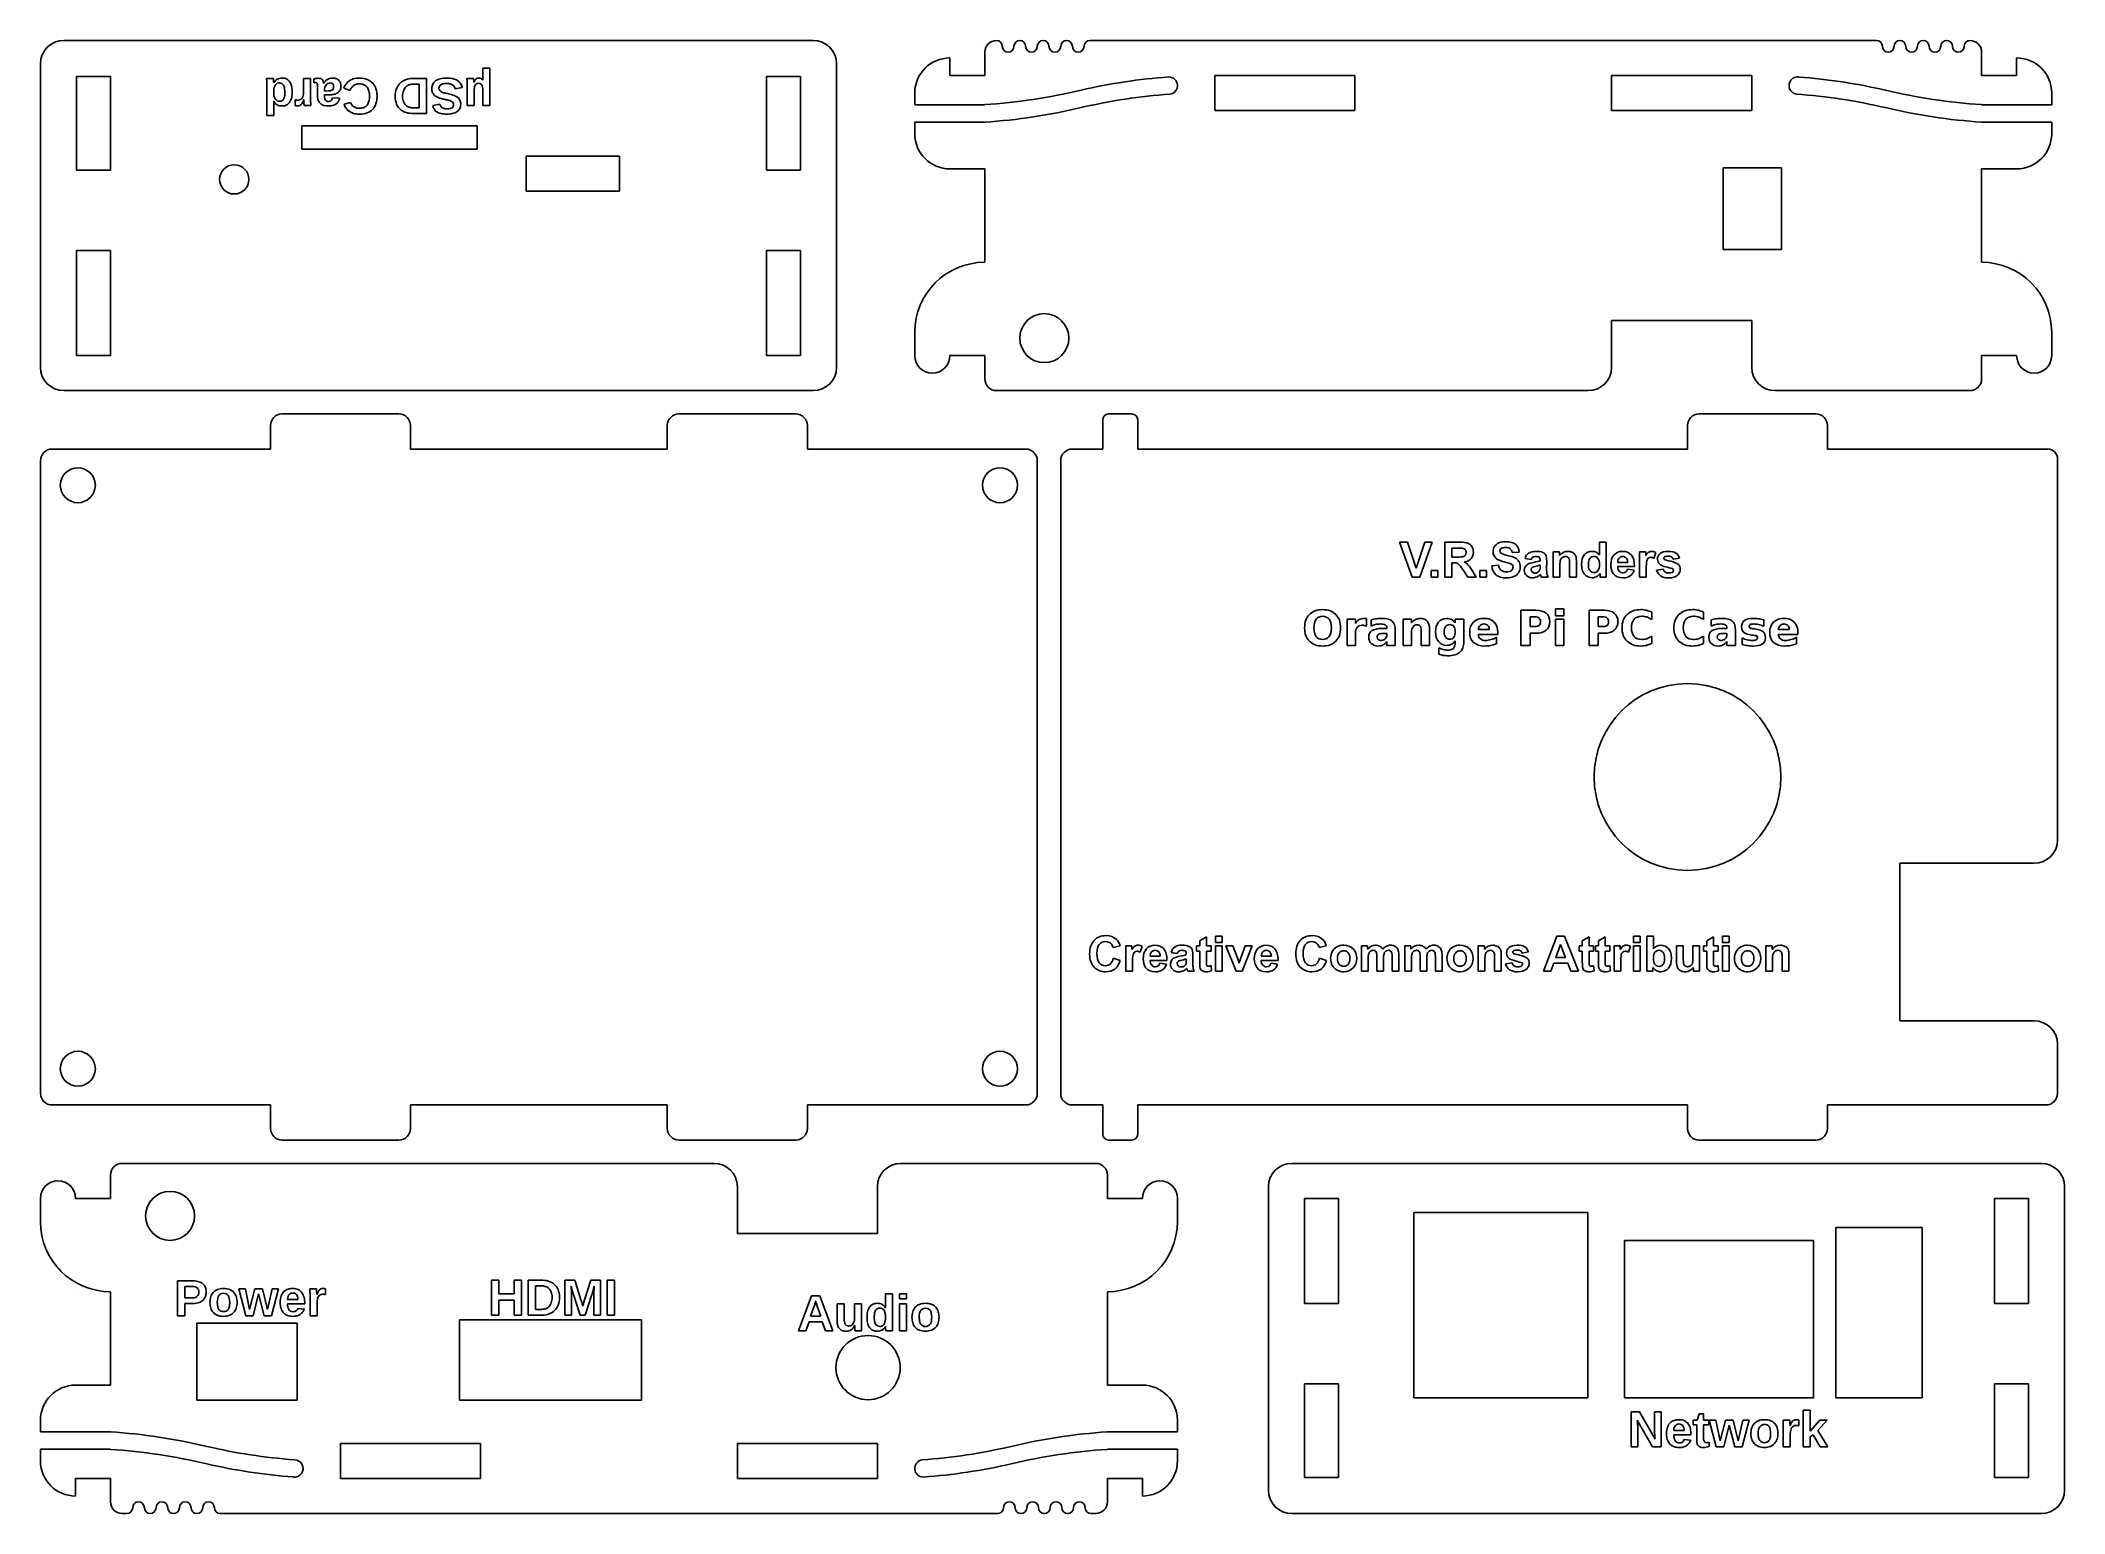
# Model space of a CAD drawing. Header units: millimetres. Extents: x 0 to 173, y 0 to 126.
import ezdxf

# ---------------------------------------------------------------- set-up
doc = ezdxf.new("R2010")
doc.units = ezdxf.units.MM
doc.layers.add('connector cutout', color=1, linetype='Continuous')
doc.layers.add('text', color=2, linetype='Continuous')

msp = doc.modelspace()

# ---------------------------------------------------------------- linework, layer by layer
at = {"lineweight": -3}
for p, q in [((66.2, 126.2), (2, 126.2)), ((80.4, 126.2), (80.4, 126.2)), ((80.9, 123.2), (80.9, 125.2)), ((157.3, 126.2), (89.9, 126.2)), ((166.3, 123.2), (166.3, 125.2)), ((0, 124.2), (0, 98.2)), ((68.2, 98.2), (68.2, 124.2)), ((77.9, 123.2), (77.9, 124.7)), ((77.9, 123.2), (80.9, 123.2)), ((112.6, 123.2), (100.6, 123.2)), ((100.6, 123.2), (100.6, 120.2)), ((112.6, 120.2), (112.6, 123.2)), ((146.6, 123.2), (134.6, 123.2)), ((134.6, 123.2), (134.6, 120.2)), ((146.6, 120.2), (146.6, 123.2)), ((166.3, 123.2), (169.3, 123.2)), ((169.3, 123.2), (169.3, 124.7)), ((169.3, 123.2), (169.3, 123.2)), ((6, 123.1), (3.1, 123.1)), ((3.1, 123.1), (3.1, 115.1)), ((6, 115.1), (6, 123.1)), ((65.1, 123.1), (62.2, 123.1)), ((62.2, 123.1), (62.2, 115.1)), ((65.1, 115.1), (65.1, 123.1)), ((74.9, 121.7), (74.9, 120.7)), ((172.3, 120.7), (172.3, 121.7)), ((74.9, 120.7), (80.9, 120.7)), ((100.6, 120.2), (112.6, 120.2)), ((134.6, 120.2), (146.6, 120.2)), ((166.3, 120.7), (172.3, 120.7)), ((74.9, 119.2), (80.9, 119.2)), ((74.9, 119.2), (74.9, 118.2)), ((166.3, 119.2), (172.3, 119.2)), ((172.3, 118.2), (172.3, 119.2)), ((3.1, 115.1), (6, 115.1)), ((62.2, 115.1), (65.1, 115.1)), ((77.9, 115.2), (80.9, 115.2)), ((80.9, 107.2), (80.9, 115.2)), ((166.3, 115.2), (169.3, 115.2)), ((166.3, 107.2), (166.3, 115.2)), ((6, 108.2), (3.1, 108.2)), ((3.1, 108.2), (3.1, 99.2)), ((6, 99.2), (6, 108.2)), ((65.1, 108.2), (62.2, 108.2)), ((62.2, 108.2), (62.2, 99.2)), ((65.1, 99.2), (65.1, 108.2)), ((169.3, 107.2), (169.3, 107.2)), ((74.9, 101.2), (74.9, 99.2)), ((146.6, 102.2), (134.6, 102.2)), ((134.6, 102.2), (134.6, 98.2)), ((146.6, 98.2), (146.6, 102.2)), ((172.3, 99.2), (172.3, 101.2)), ((3.1, 99.2), (6, 99.2)), ((62.2, 99.2), (65.1, 99.2)), ((77.9, 99.2), (77.9, 99.2)), ((77.9, 99.2), (80.9, 99.2)), ((80.9, 97.2), (80.9, 99.2)), ((166.3, 99.2), (169.3, 99.2)), ((166.3, 97.2), (166.3, 99.2)), ((169.3, 99.2), (169.3, 99.2)), ((2, 96.2), (66.2, 96.2)), ((81.9, 96.2), (132.6, 96.2)), ((148.6, 96.2), (165.3, 96.2)), ((30.7, 94.2), (20.7, 94.2)), ((64.7, 94.2), (54.7, 94.2)), ((152.1, 94.2), (142.1, 94.2)), ((19.7, 93.2), (19.7, 91.2)), ((31.7, 91.2), (31.7, 93.2)), ((53.7, 93.2), (53.7, 91.2)), ((65.7, 91.2), (65.7, 93.2)), ((141.1, 93.2), (141.1, 91.2)), ((153.1, 91.2), (153.1, 93.2)), ((0, 90.2), (0, 36)), ((19.7, 91.2), (1, 91.2)), ((53.7, 91.2), (31.7, 91.2)), ((84.4, 91.2), (65.7, 91.2)), ((85.4, 36), (85.4, 90.2)), ((87.4, 90.2), (87.4, 36)), ((91, 91.2), (88.4, 91.2)), ((141.1, 91.2), (94, 91.2)), ((171.93, 91.2), (153.1, 91.2)), ((172.8, 57.71), (172.8, 90.33)), ((172.8, 36), (172.8, 40.21)), ((1, 35), (19.7, 35)), ((19.7, 35), (19.7, 33)), ((31.7, 35), (53.7, 35)), ((31.7, 33), (31.7, 35)), ((53.7, 35), (53.7, 33)), ((65.7, 35), (84.4, 35)), ((65.7, 33), (65.7, 35)), ((88.4, 35), (91, 35)), ((94, 35), (141.1, 35)), ((141.1, 35), (141.1, 33)), ((153.1, 33), (153.1, 35)), ((153.1, 35), (171.8, 35)), ((20.7, 32), (30.7, 32)), ((54.7, 32), (64.7, 32)), ((142.1, 32), (152.1, 32)), ((57.7, 30), (7, 30)), ((90.4, 30), (73.7, 30)), ((171.4, 30), (107.2, 30)), ((6, 29), (6, 27)), ((59.7, 28), (59.7, 24)), ((71.7, 24), (71.7, 28)), ((91.4, 29), (91.4, 27)), ((105.2, 28), (105.2, 2)), ((173.4, 2), (173.4, 28)), ((0, 27), (0, 25)), ((3, 27), (3, 27)), ((6, 27), (3, 27)), ((94.4, 27), (91.4, 27)), ((94.4, 27), (94.4, 27)), ((97.4, 25), (97.4, 27)), ((111.2, 27), (108.3, 27)), ((108.3, 27), (108.3, 18)), ((111.2, 18), (111.2, 27)), ((170.3, 27), (167.4, 27)), ((167.4, 27), (167.4, 18)), ((170.3, 18), (170.3, 27)), ((59.7, 24), (71.7, 24)), ((3, 19), (3, 19)), ((6, 19), (6, 11)), ((91.4, 19), (91.4, 11)), ((108.3, 18), (111.2, 18)), ((167.4, 18), (170.3, 18)), ((6, 11), (3, 11)), ((94.4, 11), (91.4, 11)), ((111.2, 11.1), (108.3, 11.1)), ((108.3, 11.1), (108.3, 3.1)), ((111.2, 3.1), (111.2, 11.1)), ((170.3, 11.1), (167.4, 11.1)), ((167.4, 11.1), (167.4, 3.1)), ((170.3, 3.1), (170.3, 11.1)), ((0, 8), (0, 7)), ((6, 7), (0, 7)), ((97.4, 7), (91.4, 7)), ((97.4, 7), (97.4, 8)), ((6, 5.5), (0, 5.5)), ((0, 5.5), (0, 4.5)), ((37.7, 6), (25.7, 6)), ((25.7, 6), (25.7, 3)), ((37.7, 3), (37.7, 6)), ((71.7, 6), (59.7, 6)), ((59.7, 6), (59.7, 3)), ((71.7, 3), (71.7, 6)), ((97.4, 5.5), (91.4, 5.5)), ((97.4, 4.5), (97.4, 5.5)), ((3, 3), (3, 3)), ((3, 3), (3, 1.5)), ((6, 3), (3, 3)), ((6, 3), (6, 1)), ((25.7, 3), (37.7, 3)), ((59.7, 3), (71.7, 3)), ((94.4, 3), (91.4, 3)), ((91.4, 3), (91.4, 1)), ((94.4, 3), (94.4, 1.5)), ((108.3, 3.1), (111.2, 3.1)), ((167.4, 3.1), (170.3, 3.1)), ((7, 0), (7.4, 0)), ((90, 0), (90.4, 0)), ((91.4, 0), (91.4, 0)), ((107.2, 0), (171.4, 0))]:
    msp.add_line(p, q, dxfattribs=at)
for p, q in [((91, 93.7), (91, 91.2)), ((93.5, 94.2), (91.5, 94.2)), ((94, 91.2), (94, 93.7)), ((94, 91.2), (94, 91.2)), ((159.3, 55.71), (159.3, 42.21)), ((170.8, 55.71), (159.3, 55.71)), ((159.3, 42.21), (170.8, 42.21)), ((91, 35), (91, 32.5)), ((94, 35), (94, 35)), ((94, 32.5), (94, 35)), ((91.5, 32), (93.5, 32)), ((15.4, 0), (82, 0))]:
    msp.add_line(p, q)
for centre in [(86, 100.7), (11.1, 25.5)]:
    msp.add_circle(centre, 2.1)
for centre, radius, start, end in [((2, 124.2), 2, 90, 180), ((66.2, 124.2), 2, 0, 90), ((81.9, 125.2), 1, 90, 180), ((165.3, 125.2), 1, 0, 90), ((77.9, 121.7), 3, 90, 180), ((169.3, 121.7), 3, 0, 90), ((77.56, 170.59), 50, 273.8292, 283.4021), ((100.32, 73.21), 50, 94.1979, 102.9071), ((100.43, 71.74), 50, 94.1965, 103.0348), ((96.66, 122.34), 0.742, 278.5192, 90), ((150.54, 122.34), 0.742, 81.3844, 261.3844), ((146.77, 71.74), 50, 76.9645, 85.8042), ((146.88, 73.21), 50, 77.0936, 85.6751), ((169.64, 170.59), 50, 256.5979, 266.1708), ((77.56, 169.09), 50, 273.8292, 283.4021), ((169.64, 169.09), 50, 256.5979, 266.1708), ((77.9, 118.2), 3, 180, 270), ((169.3, 118.2), 3, 270, 0), ((2, 98.2), 2, 180, 270), ((66.2, 98.2), 2, 270, 0), ((81.9, 97.2), 1, 180, 270), ((165.3, 97.2), 1, 270, 0), ((20.7, 93.2), 1, 90, 180), ((30.7, 93.2), 1, 0, 90), ((54.7, 93.2), 1, 90, 180), ((64.7, 93.2), 1, 0, 90), ((142.1, 93.2), 1, 90, 180), ((152.1, 93.2), 1, 0, 90), ((1, 90.2), 1, 90, 180), ((84.4, 90.2), 1, 0, 90), ((88.4, 90.2), 1, 90, 180), ((1, 36), 1, 180, 270), ((84.4, 36), 1, 270, 0), ((88.4, 36), 1, 180, 270), ((171.8, 36), 1, 270, 0), ((20.7, 33), 1, 180, 270), ((30.7, 33), 1, 270, 0), ((54.7, 33), 1, 180, 270), ((64.7, 33), 1, 270, 0), ((142.1, 33), 1, 180, 270), ((152.1, 33), 1, 270, 0), ((7, 29), 1, 90, 180), ((90.4, 29), 1, 0, 90), ((107.2, 28), 2, 90, 180), ((171.4, 28), 2, 0, 90), ((95.9, 27), 1.5, 0, 180), ((91.4, 25), 6, 270, 0), ((3, 8), 3, 90, 180), ((94.4, 8), 3, 0, 90), ((2.66, -42.89), 50, 76.5979, 86.1708), ((94.74, -42.89), 50, 93.8292, 103.4021), ((2.66, -44.39), 50, 76.5979, 86.1708), ((25.53, 54.46), 50, 256.9645, 265.6752), ((71.87, 54.46), 50, 274.1965, 283.0348), ((94.74, -44.39), 50, 93.8292, 103.4021), ((3, 4.5), 3, 180, 270), ((25.42, 52.99), 50, 257.0936, 265.6751), ((21.76, 3.86), 0.742, 261.3844, 90.0951), ((75.64, 3.86), 0.742, 98.5192, 270), ((71.98, 52.99), 50, 274.1979, 282.9071), ((94.4, 4.5), 3, 270, 0), ((107.2, 2), 2, 180, 270), ((171.4, 2), 2, 270, 0), ((7, 1), 1, 180, 270), ((90.4, 1), 1, 270, 0)]:
    msp.add_arc(centre, radius, start, end, dxfattribs=at)
for centre, radius, start, end in [((81.9, 125.7), 0.5, 0, 90), ((82.9, 125.7), 0.5, 180, 0), ((83.9, 125.7), 0.5, 0, 180), ((84.9, 125.7), 0.5, 180, 0), ((85.9, 125.7), 0.5, 0, 180), ((86.9, 125.7), 0.5, 180, 0), ((87.9, 125.7), 0.5, 0, 180), ((88.9, 125.7), 0.5, 180, 0), ((89.9, 125.7), 0.5, 90, 180), ((157.3, 125.7), 0.5, 0, 90), ((158.3, 125.7), 0.5, 180, 0), ((159.3, 125.7), 0.5, 0, 180), ((160.3, 125.7), 0.5, 180, 0), ((161.3, 125.7), 0.5, 0, 180), ((162.3, 125.7), 0.5, 180, 0), ((163.3, 125.7), 0.5, 0, 180), ((164.3, 125.7), 0.5, 180, 0), ((165.3, 125.7), 0.5, 90, 180), ((80.9, 101.2), 6, 90, 180), ((166.3, 101.2), 6, 0, 90), ((76.4, 99.2), 1.5, 180, 0), ((170.8, 99.2), 1.5, 180, 0), ((132.6, 98.2), 2, 270, 0), ((148.6, 98.2), 2, 180, 270), ((91.5, 93.7), 0.5, 90, 180), ((93.5, 93.7), 0.5, 0, 90), ((171.93, 90.33), 0.875, 0, 90), ((170.8, 57.71), 2, 270, 0), ((170.8, 40.21), 2, 0, 90), ((91.5, 32.5), 0.5, 180, 270), ((93.5, 32.5), 0.5, 270, 0), ((57.7, 28), 2, 0, 90), ((73.7, 28), 2, 90, 180), ((1.5, 27), 1.5, 0, 180), ((6, 25), 6, 180, 270), ((7.4, 0.5), 0.5, 270, 0), ((8.4, 0.5), 0.5, 0, 180), ((9.4, 0.5), 0.5, 180, 0), ((10.4, 0.5), 0.5, 0, 180), ((11.4, 0.5), 0.5, 180, 0), ((12.4, 0.5), 0.5, 0, 180), ((13.4, 0.5), 0.5, 180, 0), ((14.4, 0.5), 0.5, 0, 180), ((15.4, 0.5), 0.5, 180, 270), ((82, 0.5), 0.5, 270, 0), ((83, 0.5), 0.5, 0, 180), ((84, 0.5), 0.5, 180, 0), ((85, 0.5), 0.5, 0, 180), ((86, 0.5), 0.5, 180, 0), ((87, 0.5), 0.5, 0, 180), ((88, 0.5), 0.5, 180, 0), ((89, 0.5), 0.5, 0, 180), ((90, 0.5), 0.5, 180, 270)]:
    msp.add_arc(centre, radius, start, end)
at = {"layer": 'connector cutout'}
for p, q in [((37.4, 118.9), (22.4, 118.9)), ((22.4, 118.9), (22.4, 116.9)), ((37.4, 116.9), (37.4, 118.9)), ((22.4, 116.9), (37.4, 116.9)), ((49.6, 116.3), (41.6, 116.3)), ((41.6, 116.3), (41.6, 113.3)), ((49.6, 113.3), (49.6, 116.3)), ((149.15, 115.3), (144.15, 115.3)), ((144.15, 115.3), (144.15, 108.3)), ((149.15, 108.3), (149.15, 115.3)), ((41.6, 113.3), (49.6, 113.3)), ((144.15, 108.3), (149.15, 108.3)), ((132.55, 25.8), (117.65, 25.8)), ((117.65, 25.8), (117.65, 9.9)), ((132.55, 9.9), (132.55, 25.8)), ((161.2, 24.5), (153.8, 24.5)), ((153.8, 24.5), (153.8, 9.9)), ((161.2, 9.9), (161.2, 24.5)), ((151.9, 23.4), (135.7, 23.4)), ((135.7, 23.4), (135.7, 9.9)), ((151.9, 9.9), (151.9, 23.4)), ((22, 16.3), (13.4, 16.3)), ((13.4, 16.3), (13.4, 9.7)), ((22, 9.7), (22, 16.3)), ((51.5, 16.6), (35.9, 16.6)), ((35.9, 16.6), (35.9, 9.7)), ((51.5, 9.7), (51.5, 16.6)), ((13.4, 9.7), (22, 9.7)), ((35.9, 9.7), (51.5, 9.7)), ((117.65, 9.9), (132.55, 9.9)), ((135.7, 9.9), (151.9, 9.9)), ((153.8, 9.9), (161.2, 9.9))]:
    msp.add_line(p, q, dxfattribs=at)
for centre, radius in [((16.6, 114.3), 1.25), ((3.2, 88.1), 1.5), ((82.2, 88.1), 1.5), ((141.1, 63.1), 8), ((3.2, 38.1), 1.5), ((82.2, 38.1), 1.5), ((70.9, 12.5), 2.75)]:
    msp.add_circle(centre, radius, dxfattribs=at)
at = {"layer": 'text'}
for p, q in [((37.9, 123.03), (37.9, 123.84)), ((37.9, 123.84), (38.5, 123.84)), ((38.5, 123.84), (38.5, 120.63)), ((19.37, 122.94), (19.95, 122.94)), ((19.39, 119.78), (19.39, 122.44)), ((19.98, 122.56), (19.99, 122.56)), ((22.54, 121.81), (22.54, 122.94)), ((22.54, 122.94), (23.14, 122.94)), ((23.14, 122.94), (23.14, 121.17)), ((23.41, 122.58), (23.41, 122.91)), ((23.74, 121.42), (23.74, 122.26)), ((24.26, 122.53), (24.27, 122.53)), ((24.33, 121.99), (24.33, 121.87)), ((24.33, 121.87), (24.64, 121.88)), ((24.83, 121.55), (24.33, 121.54)), ((24.33, 121.54), (24.33, 121.42)), ((26.52, 121.92), (25.98, 122.12)), ((31.85, 122.94), (33.06, 122.94)), ((32.44, 122.45), (31.9, 122.45)), ((32.44, 120.42), (32.44, 122.45)), ((33.06, 122.94), (33.06, 119.94)), ((36.14, 122.16), (35.53, 122.06)), ((36.53, 122.94), (37.1, 122.94)), ((36.55, 120.63), (36.55, 122.42)), ((37.13, 122.63), (37.14, 122.63)), ((37.15, 121.86), (37.15, 120.63)), ((37.9, 122.79), (37.91, 122.79)), ((37.9, 120.63), (37.9, 121.92)), ((19.99, 119.78), (19.39, 119.78)), ((19.99, 121), (19.98, 121)), ((19.99, 120.62), (19.99, 119.78)), ((21.82, 120.62), (21.82, 121.12)), ((22.56, 121.13), (22.55, 121.13)), ((23.16, 120.63), (22.59, 120.63)), ((25.01, 121.3), (25.63, 121.27)), ((26.01, 120.73), (26.57, 120.88)), ((33.06, 119.94), (31.98, 119.94)), ((31.99, 120.42), (32.44, 120.42)), ((33.61, 120.64), (34.22, 120.73)), ((37.15, 120.63), (36.55, 120.63)), ((38.5, 120.63), (37.9, 120.63)), ((116.44, 83.21), (117.1, 83.21)), ((116.44, 83.21), (117.52, 80.21)), ((117.1, 83.21), (117.86, 80.99)), ((117.86, 80.99), (118.6, 83.21)), ((119.24, 83.21), (118.16, 80.21)), ((118.6, 83.21), (119.24, 83.21)), ((120.31, 80.21), (120.31, 83.21)), ((120.31, 83.21), (121.58, 83.21)), ((121.38, 82.7), (120.91, 82.7)), ((120.91, 82.7), (120.91, 81.94)), ((120.91, 81.94), (121.36, 81.94)), ((126.68, 82.36), (126.08, 82.33)), ((127.71, 81.72), (127.18, 81.82)), ((128.48, 81.63), (128.48, 81.69)), ((129.04, 81.6), (129.03, 80.93)), ((129.6, 80.21), (129.6, 82.39)), ((129.6, 82.39), (130.13, 82.39)), ((130.13, 82.39), (130.13, 82.07)), ((131.58, 81.56), (131.58, 80.21)), ((133.57, 82.13), (133.57, 83.21)), ((133.57, 83.21), (134.14, 83.21)), ((134.14, 83.21), (134.14, 80.21)), ((136.99, 80.21), (136.99, 82.39)), ((136.99, 82.39), (137.53, 82.39)), ((137.53, 82.39), (137.53, 82.08)), ((138.4, 82.33), (138.22, 81.83)), ((140.41, 81.86), (139.86, 81.76)), ((118.16, 80.21), (117.52, 80.21)), ((119.14, 80.21), (119.14, 80.79)), ((119.14, 80.79), (119.71, 80.79)), ((119.71, 80.21), (119.14, 80.21)), ((119.71, 80.79), (119.71, 80.21)), ((120.91, 80.21), (120.31, 80.21)), ((121.03, 81.46), (120.91, 81.46)), ((120.91, 81.46), (120.91, 80.21)), ((122.28, 80.21), (121.84, 80.87)), ((123, 80.21), (122.28, 80.21)), ((122.64, 80.8), (123, 80.21)), ((123.32, 80.21), (123.32, 80.79)), ((123.32, 80.79), (123.89, 80.79)), ((123.89, 80.21), (123.32, 80.21)), ((123.89, 80.79), (123.89, 80.21)), ((124.33, 81.19), (124.92, 81.25)), ((128.48, 81.14), (128.48, 81.26)), ((129.17, 80.21), (128.6, 80.21)), ((130.17, 80.21), (129.6, 80.21)), ((130.17, 81.2), (130.17, 80.21)), ((131, 80.21), (131, 81.32)), ((131.58, 80.21), (131, 80.21)), ((133.61, 80.21), (133.61, 80.53)), ((134.14, 80.21), (133.61, 80.21)), ((136.56, 81.13), (135.12, 81.13)), ((135.13, 81.49), (135.98, 81.49)), ((135.95, 80.9), (136.53, 80.81)), ((137.57, 80.21), (136.99, 80.21)), ((137.57, 80.88), (137.57, 80.21)), ((138.45, 80.83), (139.03, 80.92)), ((111.93, 74.38), (111.93, 76.63)), ((111.93, 76.63), (112.65, 76.63)), ((112.65, 76.63), (112.65, 76.26)), ((113.6, 76.67), (113.6, 76.02)), ((113.99, 76.02), (113.99, 76.57)), ((116.74, 74.38), (116.74, 76.63)), ((116.74, 76.63), (117.46, 76.63)), ((117.46, 76.63), (117.46, 76.3)), ((121.2, 76.3), (121.2, 76.63)), ((121.2, 76.63), (121.93, 76.63)), ((121.93, 76.63), (121.93, 74.61)), ((126.83, 77.38), (128.12, 77.38)), ((126.83, 74.38), (126.83, 77.38)), ((127.61, 76.82), (127.61, 75.98)), ((128.04, 76.82), (127.61, 76.82)), ((129.8, 77.51), (130.52, 77.51)), ((129.8, 76.92), (129.8, 77.51)), ((130.52, 76.92), (129.8, 76.92)), ((129.8, 76.63), (130.52, 76.63)), ((129.8, 74.38), (129.8, 76.63)), ((130.52, 77.51), (130.52, 76.92)), ((130.52, 76.63), (130.52, 74.38)), ((132.67, 77.38), (133.95, 77.38)), ((132.67, 74.38), (132.67, 77.38)), ((133.44, 76.82), (133.44, 75.98)), ((133.87, 76.82), (133.44, 76.82)), ((138.04, 77.21), (138.04, 76.59)), ((142.48, 77.21), (142.48, 76.59)), ((143.13, 76.02), (143.13, 76.57)), ((147.63, 76.56), (147.63, 76.01)), ((112.65, 75.42), (112.65, 74.38)), ((114.92, 75.82), (115.35, 75.82)), ((115.35, 75.39), (114.97, 75.39)), ((115.35, 75.82), (115.35, 75.88)), ((115.35, 75.31), (115.35, 75.39)), ((115.35, 74.38), (115.35, 74.71)), ((116.07, 75.67), (116.07, 74.38)), ((117.46, 75.49), (117.46, 74.38)), ((118.28, 74.6), (118.28, 75.43)), ((118.28, 74.38), (118.28, 74.6)), ((119, 75.75), (119, 74.38)), ((121.2, 74.61), (121.2, 74.76)), ((124.85, 75.31), (123.17, 75.31)), ((123.18, 75.75), (124.11, 75.75)), ((124.74, 75.07), (124.74, 74.52)), ((124.85, 75.51), (124.85, 75.31)), ((127.61, 75.98), (128.04, 75.98)), ((128.12, 75.42), (127.61, 75.42)), ((127.61, 75.42), (127.61, 74.38)), ((133.44, 75.98), (133.87, 75.98)), ((133.95, 75.42), (133.44, 75.42)), ((133.44, 75.42), (133.44, 74.38)), ((138.04, 75.17), (138.04, 74.55)), ((142.48, 75.17), (142.48, 74.55)), ((144.06, 75.82), (144.48, 75.82)), ((144.48, 75.39), (144.11, 75.39)), ((144.48, 75.82), (144.48, 75.88)), ((144.48, 75.31), (144.48, 75.39)), ((144.48, 74.38), (144.48, 74.71)), ((145.21, 75.67), (145.21, 74.38)), ((145.78, 74.46), (145.78, 75.01)), ((146.74, 75.25), (146.61, 75.26)), ((146.72, 75.8), (146.85, 75.78)), ((150.56, 75.31), (148.88, 75.31)), ((148.89, 75.75), (149.82, 75.75)), ((150.45, 75.07), (150.45, 74.52)), ((150.56, 75.51), (150.56, 75.31)), ((112.65, 74.38), (111.93, 74.38)), ((116.07, 74.38), (115.35, 74.38)), ((117.46, 74.38), (116.74, 74.38)), ((119, 74.38), (118.28, 74.38)), ((119.79, 73.62), (119.79, 74.18)), ((127.61, 74.38), (126.83, 74.38)), ((130.52, 74.38), (129.8, 74.38)), ((133.44, 74.38), (132.67, 74.38)), ((145.21, 74.38), (144.48, 74.38)), ((92.49, 48.64), (91.89, 48.49)), ((92.98, 46.46), (92.98, 48.64)), ((92.98, 48.64), (93.51, 48.64)), ((93.51, 48.64), (93.51, 48.33)), ((94.38, 48.58), (94.21, 48.08)), ((99.05, 48.18), (99.05, 48.64)), ((99.05, 48.64), (99.31, 48.64)), ((99.31, 49.07), (99.89, 49.4)), ((99.31, 48.64), (99.31, 49.07)), ((99.89, 49.4), (99.89, 48.64)), ((99.89, 48.64), (100.28, 48.64)), ((100.28, 48.64), (100.28, 48.18)), ((100.67, 48.93), (100.67, 49.46)), ((100.67, 49.46), (101.24, 49.46)), ((101.24, 48.93), (100.67, 48.93)), ((100.67, 46.46), (100.67, 48.64)), ((100.67, 48.64), (101.24, 48.64)), ((101.24, 49.46), (101.24, 48.93)), ((101.24, 48.64), (101.24, 46.46)), ((102.43, 46.46), (101.55, 48.64)), ((101.55, 48.64), (102.16, 48.64)), ((102.16, 48.64), (102.57, 47.53)), ((102.81, 47.53), (103.22, 48.64)), ((103.81, 48.64), (102.95, 46.46)), ((103.22, 48.64), (103.81, 48.64)), ((110.15, 48.64), (109.55, 48.49)), ((113.17, 48.64), (113.7, 48.64)), ((113.17, 46.46), (113.17, 48.64)), ((113.7, 48.64), (113.7, 48.34)), ((116.88, 48.64), (117.41, 48.64)), ((116.88, 46.46), (116.88, 48.64)), ((117.41, 48.64), (117.41, 48.34)), ((123.17, 46.46), (123.17, 48.64)), ((123.17, 48.64), (123.7, 48.64)), ((123.7, 48.64), (123.7, 48.32)), ((128.75, 46.46), (129.92, 49.46)), ((130.23, 48.76), (129.83, 47.65)), ((129.92, 49.46), (130.56, 49.46)), ((130.64, 47.65), (130.23, 48.76)), ((130.56, 49.46), (131.76, 46.46)), ((131.83, 48.18), (131.83, 48.64)), ((131.83, 48.64), (132.09, 48.64)), ((132.09, 49.07), (132.67, 49.4)), ((132.09, 48.64), (132.09, 49.07)), ((132.67, 49.4), (132.67, 48.64)), ((132.67, 48.64), (133.06, 48.64)), ((133.06, 48.64), (133.06, 48.18)), ((133.21, 48.18), (133.21, 48.64)), ((133.21, 48.64), (133.48, 48.64)), ((133.48, 49.07), (134.05, 49.4)), ((133.48, 48.64), (133.48, 49.07)), ((134.05, 49.4), (134.05, 48.64)), ((134.05, 48.64), (134.45, 48.64)), ((134.45, 48.64), (134.45, 48.18)), ((134.81, 46.46), (134.81, 48.64)), ((134.81, 48.64), (135.34, 48.64)), ((135.34, 48.64), (135.34, 48.33)), ((136.22, 48.58), (136.04, 48.08)), ((136.47, 48.93), (136.47, 49.46)), ((136.47, 49.46), (137.04, 49.46)), ((137.04, 48.93), (136.47, 48.93)), ((136.47, 46.46), (136.47, 48.64)), ((136.47, 48.64), (137.04, 48.64)), ((137.04, 49.46), (137.04, 48.93)), ((137.04, 48.64), (137.04, 46.46)), ((137.61, 46.46), (137.61, 49.46)), ((137.61, 49.46), (138.18, 49.46)), ((138.18, 49.46), (138.18, 48.38)), ((140.16, 47.26), (140.16, 48.64)), ((140.16, 48.64), (140.74, 48.64)), ((140.74, 48.64), (140.74, 47.64)), ((141.57, 47.72), (141.57, 48.64)), ((141.57, 48.64), (142.14, 48.64)), ((142.14, 48.64), (142.14, 46.46)), ((142.48, 48.18), (142.48, 48.64)), ((142.48, 48.64), (142.75, 48.64)), ((142.75, 49.07), (143.33, 49.4)), ((142.75, 48.64), (142.75, 49.07)), ((143.33, 49.4), (143.33, 48.64)), ((143.33, 48.64), (143.72, 48.64)), ((143.72, 48.64), (143.72, 48.18)), ((144.1, 48.93), (144.1, 49.46)), ((144.1, 49.46), (144.68, 49.46)), ((144.68, 48.93), (144.1, 48.93)), ((144.1, 46.46), (144.1, 48.64)), ((144.1, 48.64), (144.68, 48.64)), ((144.68, 49.46), (144.68, 48.93)), ((144.68, 48.64), (144.68, 46.46)), ((147.81, 46.46), (147.81, 48.64)), ((147.81, 48.64), (148.34, 48.64)), ((148.34, 48.64), (148.34, 48.32)), ((91.91, 47.57), (92.49, 47.38)), ((93.55, 47.13), (93.55, 46.46)), ((96.5, 47.38), (95.06, 47.38)), ((95.07, 47.74), (95.93, 47.74)), ((95.89, 47.15), (96.47, 47.06)), ((97.39, 47.97), (96.87, 48.07)), ((98.16, 47.88), (98.16, 47.94)), ((98.16, 47.39), (98.16, 47.51)), ((98.72, 47.85), (98.72, 47.18)), ((99.31, 48.18), (99.05, 48.18)), ((99.31, 47.23), (99.31, 48.18)), ((100.28, 48.18), (99.89, 48.18)), ((99.89, 48.18), (99.89, 47.3)), ((100.28, 46.95), (100.33, 46.5)), ((102.57, 47.53), (102.69, 47.16)), ((106.02, 47.38), (104.58, 47.38)), ((104.59, 47.74), (105.45, 47.74)), ((105.42, 47.15), (105.99, 47.06)), ((109.57, 47.57), (110.16, 47.38)), ((113.74, 47.52), (113.74, 46.46)), ((114.48, 46.46), (114.48, 47.65)), ((115.06, 47.51), (115.06, 46.46)), ((115.79, 46.46), (115.79, 47.71)), ((116.36, 47.85), (116.36, 46.46)), ((117.45, 47.52), (117.45, 46.46)), ((118.19, 46.46), (118.19, 47.65)), ((118.76, 47.51), (118.76, 46.46)), ((119.5, 46.46), (119.5, 47.71)), ((120.07, 47.85), (120.07, 46.46)), ((123.74, 47.45), (123.74, 46.46)), ((124.57, 46.46), (124.57, 47.57)), ((125.15, 47.81), (125.15, 46.46)), ((125.52, 47.08), (126.09, 47.17)), ((127.47, 48.11), (126.93, 48.01)), ((129.64, 47.14), (129.39, 46.46)), ((130.84, 47.14), (129.64, 47.14)), ((129.83, 47.65), (130.64, 47.65)), ((131.1, 46.46), (130.84, 47.14)), ((132.09, 48.18), (131.83, 48.18)), ((132.09, 47.23), (132.09, 48.18)), ((133.06, 48.18), (132.67, 48.18)), ((132.67, 48.18), (132.67, 47.3)), ((133.06, 46.95), (133.11, 46.5)), ((133.48, 48.18), (133.21, 48.18)), ((133.48, 47.23), (133.48, 48.18)), ((134.45, 48.18), (134.05, 48.18)), ((134.05, 48.18), (134.05, 47.3)), ((134.44, 46.95), (134.49, 46.5)), ((135.38, 47.13), (135.38, 46.46)), ((142.75, 48.18), (142.48, 48.18)), ((142.75, 47.23), (142.75, 48.18)), ((143.72, 48.18), (143.33, 48.18)), ((143.33, 48.18), (143.33, 47.3)), ((143.72, 46.95), (143.77, 46.5)), ((148.38, 47.45), (148.38, 46.46)), ((149.21, 46.46), (149.21, 47.57)), ((149.79, 47.81), (149.79, 46.46)), ((93.55, 46.46), (92.98, 46.46)), ((98.85, 46.46), (98.28, 46.46)), ((101.24, 46.46), (100.67, 46.46)), ((102.95, 46.46), (102.43, 46.46)), ((113.74, 46.46), (113.17, 46.46)), ((115.06, 46.46), (114.48, 46.46)), ((116.36, 46.46), (115.79, 46.46)), ((117.45, 46.46), (116.88, 46.46)), ((118.76, 46.46), (118.19, 46.46)), ((120.07, 46.46), (119.5, 46.46)), ((123.74, 46.46), (123.17, 46.46)), ((125.15, 46.46), (124.57, 46.46)), ((129.39, 46.46), (128.75, 46.46)), ((131.76, 46.46), (131.1, 46.46)), ((135.38, 46.46), (134.81, 46.46)), ((137.04, 46.46), (136.47, 46.46)), ((138.14, 46.46), (137.61, 46.46)), ((138.14, 46.78), (138.14, 46.46)), ((141.61, 46.46), (141.61, 46.79)), ((142.14, 46.46), (141.61, 46.46)), ((144.68, 46.46), (144.1, 46.46)), ((148.38, 46.46), (147.81, 46.46)), ((149.79, 46.46), (149.21, 46.46)), ((11.73, 16.93), (11.73, 19.93)), ((11.73, 19.93), (13.08, 19.93)), ((13.01, 19.45), (12.36, 19.45)), ((12.36, 19.45), (12.36, 18.47)), ((17.58, 16.93), (16.98, 19.24)), ((16.98, 19.24), (17.55, 19.24)), ((17.55, 19.24), (17.92, 17.48)), ((17.92, 17.48), (18.37, 19.24)), ((18.37, 19.24), (19.01, 19.24)), ((19.01, 19.24), (19.45, 17.48)), ((19.45, 17.48), (19.84, 19.24)), ((20.4, 19.24), (19.79, 16.93)), ((19.84, 19.24), (20.4, 19.24)), ((23.07, 19.24), (23.64, 19.24)), ((24.42, 19.25), (24.42, 18.75)), ((38.65, 17), (38.65, 20)), ((38.65, 20), (39.27, 20)), ((39.27, 20), (39.27, 18.81)), ((40.58, 18.81), (40.58, 20)), ((40.58, 20), (41.21, 20)), ((41.21, 20), (41.21, 17)), ((41.79, 17), (41.79, 20)), ((41.79, 20), (42.87, 20)), ((42.86, 19.51), (42.41, 19.51)), ((42.41, 19.51), (42.41, 17.49)), ((44.93, 17), (44.93, 20)), ((44.93, 20), (45.77, 20)), ((45.77, 20), (46.3, 18.32)), ((46.61, 18.31), (47.14, 20)), ((47.14, 20), (47.97, 20)), ((47.97, 20), (47.97, 17)), ((48.56, 17), (48.56, 20)), ((48.56, 20), (49.18, 20)), ((49.18, 20), (49.18, 17)), ((12.36, 18.47), (13.02, 18.47)), ((13.1, 17.99), (12.36, 17.99)), ((12.36, 17.99), (12.36, 16.93)), ((18.69, 18.81), (18.21, 16.93)), ((19.16, 16.93), (18.69, 18.81)), ((22.64, 17.97), (21.16, 17.97)), ((21.17, 18.35), (22.06, 18.35)), ((22.04, 17.57), (22.61, 17.52)), ((22.64, 17.99), (22.64, 17.97)), ((23.09, 16.93), (23.09, 18.7)), ((23.67, 18.75), (23.68, 18.75)), ((23.69, 18.06), (23.69, 16.93)), ((39.27, 18.81), (40.58, 18.81)), ((40.58, 18.29), (39.27, 18.29)), ((39.27, 18.29), (39.27, 17)), ((40.58, 17), (40.58, 18.29)), ((42.41, 17.49), (42.95, 17.49)), ((45.48, 18.82), (45.48, 17)), ((46.23, 17), (45.69, 18.67)), ((47.21, 18.67), (46.67, 17)), ((47.42, 17), (47.42, 18.82)), ((64.95, 15.66), (66.04, 18.66)), ((66.28, 17.76), (65.98, 16.9)), ((66.04, 18.66), (66.78, 18.66)), ((66.84, 16.9), (66.55, 17.76)), ((66.78, 18.66), (67.87, 15.66)), ((68.25, 16.5), (68.25, 17.96)), ((68.25, 17.96), (68.85, 17.96)), ((68.85, 17.96), (68.85, 16.67)), ((69.74, 16.73), (69.74, 17.96)), ((69.74, 17.96), (70.34, 17.96)), ((70.34, 17.96), (70.34, 16.17)), ((72.39, 17.98), (72.39, 18.82)), ((72.39, 18.82), (72.99, 18.82)), ((72.39, 17.6), (72.39, 17.6)), ((72.99, 18.82), (72.99, 16.16)), ((73.58, 18.38), (73.58, 18.82)), ((73.58, 18.82), (74.18, 18.82)), ((74.18, 18.38), (73.58, 18.38)), ((73.58, 15.66), (73.58, 17.96)), ((73.58, 17.96), (74.18, 17.96)), ((74.18, 18.82), (74.18, 18.38)), ((74.18, 17.96), (74.18, 15.66)), ((12.36, 16.93), (11.73, 16.93)), ((18.21, 16.93), (17.58, 16.93)), ((19.79, 16.93), (19.16, 16.93)), ((23.69, 16.93), (23.09, 16.93)), ((39.27, 17), (38.65, 17)), ((41.21, 17), (40.58, 17)), ((43, 17), (41.79, 17)), ((45.48, 17), (44.93, 17)), ((46.67, 17), (46.23, 17)), ((47.97, 17), (47.42, 17)), ((49.18, 17), (48.56, 17)), ((65.58, 15.66), (64.95, 15.66)), ((65.84, 16.43), (65.58, 15.66)), ((66.98, 16.43), (65.84, 16.43)), ((65.98, 16.9), (66.84, 16.9)), ((67.25, 15.66), (66.98, 16.43)), ((67.87, 15.66), (67.25, 15.66)), ((69.76, 16.12), (69.75, 16.12)), ((70.35, 15.66), (69.78, 15.66)), ((72.39, 16.03), (72.38, 16.03)), ((73, 15.66), (72.42, 15.66)), ((74.18, 15.66), (73.58, 15.66)), ((136.28, 5.7), (136.28, 8.7)), ((136.28, 8.7), (137, 8.7)), ((137, 8.7), (138.32, 6.37)), ((138.28, 6.95), (138.28, 8.7)), ((138.28, 8.7), (138.84, 8.7)), ((138.84, 8.7), (138.84, 5.7)), ((151.01, 5.7), (151.01, 8.86)), ((151.01, 8.86), (151.61, 8.86)), ((151.61, 8.86), (151.61, 7.05)), ((138.11, 5.7), (136.8, 8.01)), ((136.84, 7.47), (136.84, 5.7)), ((139.93, 7.11), (140.82, 7.11)), ((141.6, 7.6), (141.6, 8)), ((141.6, 8), (141.92, 8)), ((141.89, 7.6), (141.6, 7.6)), ((141.89, 6.24), (141.89, 7.6)), ((141.92, 8), (142.11, 8.54)), ((142.11, 8.54), (142.48, 8.54)), ((142.48, 8.54), (142.48, 8)), ((142.48, 8), (142.92, 8)), ((142.92, 7.6), (142.48, 7.6)), ((142.48, 7.6), (142.48, 6.4)), ((142.92, 8), (142.92, 7.6)), ((143.57, 5.7), (142.97, 8)), ((142.97, 8), (143.54, 8)), ((143.54, 8), (143.91, 6.24)), ((143.91, 6.24), (144.36, 8)), ((144.68, 7.57), (144.2, 5.7)), ((144.36, 8), (145, 8)), ((145.15, 5.7), (144.68, 7.57)), ((145, 8), (145.44, 6.24)), ((145.44, 6.24), (145.83, 8)), ((146.39, 8), (145.78, 5.7)), ((145.83, 8), (146.39, 8)), ((149.29, 8), (149.86, 8)), ((149.31, 5.7), (149.31, 7.46)), ((149.89, 7.51), (149.9, 7.51)), ((150.63, 8.01), (150.63, 7.51)), ((151.61, 7.05), (152.43, 8)), ((153.07, 8), (152.26, 7.1)), ((152.26, 7.1), (153.13, 5.7)), ((152.43, 8), (153.07, 8)), ((136.84, 5.7), (136.28, 5.7)), ((138.84, 5.7), (138.11, 5.7)), ((141.4, 6.73), (139.93, 6.73)), ((140.8, 6.33), (141.37, 6.28)), ((141.4, 6.75), (141.4, 6.73)), ((142.95, 6.1), (142.95, 5.73)), ((144.2, 5.7), (143.57, 5.7)), ((145.78, 5.7), (145.15, 5.7)), ((149.91, 5.7), (149.31, 5.7)), ((149.91, 6.83), (149.91, 5.7)), ((151.61, 5.7), (151.01, 5.7)), ((151.86, 6.74), (151.61, 6.56)), ((151.61, 6.56), (151.61, 5.7)), ((152.48, 5.7), (151.86, 6.74)), ((153.13, 5.7), (152.48, 5.7))]:
    msp.add_line(p, q, dxfattribs=at)
for centre, radius, start, end in [((17.06, 122.5), 2.92, 3.2884, 5.509), ((19.7, 138.39), 15.93, 283.4983, 283.8521), ((23.73, 122.03), 0.927, 98.5294, 103.8919), ((31.46, 106.58), 15.45, 75.9628, 76.9375), ((25.16, 122.42), 11.39, 0.0146, 0.7676), ((44.67, 123.03), 6.77, 179.9947, 180.9953), ((26.23, 120.84), 6.24, 180.0193, 181.0368), ((13.75, 120.62), 6.23, 0.0206, 1.0379), ((22.3, 123.29), 2.22, 257.5268, 260.5807), ((31.61, 121.39), 9.05, 182.3985, 183.3362), ((42.91, 122.04), 20.38, 183.3164, 183.7036), ((37.3, 133.44), 12.57, 256.5921, 257.8947), ((84.69, 21.42), 39.28, 182.8355, 183.1901), ((-94.83, 13.62), 140.42, 2.2005, 2.2883), ((36.09, 16.35), 9.87, 15.6779, 16.4761), ((633.21, -137.22), 606.37, 165.02444, 165.05568), ((14.62, 18.49), 9.05, 2.3985, 3.3362), ((23.94, 16.58), 2.22, 77.5268, 80.5807), ((91.63, 31.95), 47.83, 195.6874, 195.8518), ((121.17, 40.34), 78.53, 195.8515, 195.942), ((130.61, -4.73), 87.11, 164.8935, 165.0386), ((37.42, 20.55), 9.44, 344.1459, 344.7236), ((54.45, 15.9), 8.2, 164.0616, 164.7252), ((1.27, 31.95), 47.83, 344.1482, 344.3126), ((57.1, 20.9), 9.7, 341.0973, 342.0328), ((75.72, 20.9), 9.7, 197.9672, 198.9027), ((107.93, 17.72), 38.2, 182.5832, 182.7877), ((125.6, 6.78), 11.27, 5.2777, 6.2362), ((140.84, 7.25), 9.05, 2.3985, 3.3362), ((150.15, 5.34), 2.22, 77.5268, 80.5807)]:
    msp.add_arc(centre, radius, start, end, dxfattribs=at)
for points in [[(19.38, 122.73), (19.38, 122.82), (19.37, 122.89), (19.37, 122.94)], [(19.39, 122.44), (19.39, 122.55), (19.38, 122.65), (19.38, 122.73)], [(19.95, 122.94), (19.95, 122.93), (19.95, 122.91), (19.96, 122.88)], [(19.96, 122.88), (19.96, 122.85), (19.97, 122.81), (19.97, 122.78)], [(19.98, 122.66), (19.98, 122.63), (19.98, 122.59), (19.98, 122.56)], [(20.02, 122.16), (19.99, 122.05), (19.98, 121.93), (19.98, 121.77)], [(19.98, 121.77), (19.98, 121.62), (19.99, 121.49), (20.02, 121.39)], [(19.99, 122.56), (20.06, 122.71), (20.16, 122.82), (20.28, 122.88)], [(20.13, 122.4), (20.09, 122.34), (20.05, 122.26), (20.02, 122.16)], [(20.02, 121.39), (20.05, 121.29), (20.08, 121.22), (20.13, 121.16)], [(20.29, 122.53), (20.23, 122.51), (20.18, 122.46), (20.13, 122.4)], [(20.28, 122.88), (20.4, 122.95), (20.55, 122.98), (20.73, 122.98)], [(20.47, 122.57), (20.41, 122.57), (20.35, 122.56), (20.29, 122.53)], [(20.94, 121.79), (20.94, 122.31), (20.79, 122.57), (20.47, 122.57)], [(20.73, 122.98), (20.87, 122.98), (21, 122.95), (21.1, 122.89)], [(20.82, 121.18), (20.86, 121.25), (20.89, 121.33), (20.91, 121.43)], [(20.91, 121.43), (20.93, 121.53), (20.94, 121.65), (20.94, 121.79)], [(21.1, 122.89), (21.21, 122.83), (21.3, 122.75), (21.36, 122.64)], [(21.36, 122.64), (21.43, 122.53), (21.48, 122.41), (21.52, 122.26)], [(21.52, 122.26), (21.55, 122.12), (21.57, 121.96), (21.57, 121.79)], [(21.57, 121.79), (21.57, 121.61), (21.55, 121.45), (21.52, 121.31)], [(22.42, 121.27), (22.5, 121.39), (22.54, 121.57), (22.54, 121.81)], [(23.55, 122.6), (23.5, 122.6), (23.46, 122.59), (23.41, 122.58)], [(23.64, 122.57), (23.62, 122.59), (23.59, 122.6), (23.55, 122.6)], [(23.59, 122.95), (23.62, 122.95), (23.65, 122.96), (23.69, 122.96)], [(23.7, 122.51), (23.69, 122.54), (23.67, 122.56), (23.64, 122.57)], [(23.69, 122.96), (23.72, 122.96), (23.75, 122.96), (23.8, 122.96)], [(23.73, 122.4), (23.72, 122.44), (23.71, 122.48), (23.7, 122.51)], [(23.74, 122.26), (23.74, 122.31), (23.73, 122.36), (23.73, 122.4)], [(23.8, 121.06), (23.76, 121.16), (23.74, 121.28), (23.74, 121.42)], [(23.8, 122.96), (23.95, 122.96), (24.06, 122.93), (24.13, 122.85)], [(24.13, 122.85), (24.2, 122.78), (24.24, 122.67), (24.26, 122.53)], [(24.27, 122.53), (24.35, 122.67), (24.45, 122.78), (24.58, 122.86)], [(24.37, 122.2), (24.35, 122.13), (24.33, 122.06), (24.33, 121.99)], [(24.33, 121.42), (24.33, 121.34), (24.34, 121.27), (24.36, 121.21)], [(24.47, 122.38), (24.43, 122.33), (24.39, 122.27), (24.37, 122.2)], [(24.63, 122.51), (24.57, 122.48), (24.51, 122.44), (24.47, 122.38)], [(24.58, 122.86), (24.7, 122.94), (24.85, 122.98), (25.03, 122.98)], [(24.84, 122.56), (24.76, 122.56), (24.69, 122.55), (24.63, 122.51)], [(24.64, 121.88), (24.7, 121.88), (24.76, 121.88), (24.82, 121.89)], [(24.82, 121.89), (24.88, 121.9), (24.93, 121.92), (24.97, 121.94)], [(25.18, 121.59), (25.07, 121.56), (24.95, 121.55), (24.83, 121.55)], [(25.04, 122.48), (24.99, 122.54), (24.92, 122.56), (24.84, 122.56)], [(24.97, 121.94), (25.02, 121.96), (25.05, 122), (25.08, 122.05)], [(25.03, 122.98), (25.14, 122.98), (25.24, 122.96), (25.33, 122.93)], [(25.11, 122.24), (25.11, 122.35), (25.09, 122.43), (25.04, 122.48)], [(25.08, 122.05), (25.1, 122.09), (25.11, 122.16), (25.11, 122.24)], [(25.47, 121.72), (25.39, 121.66), (25.29, 121.62), (25.18, 121.59)], [(25.33, 122.93), (25.41, 122.9), (25.49, 122.86), (25.55, 122.8)], [(25.67, 121.94), (25.62, 121.85), (25.56, 121.77), (25.47, 121.72)], [(25.55, 122.8), (25.61, 122.74), (25.66, 122.67), (25.69, 122.58)], [(25.74, 122.29), (25.74, 122.15), (25.72, 122.04), (25.67, 121.94)], [(25.69, 122.58), (25.72, 122.5), (25.74, 122.4), (25.74, 122.29)], [(25.98, 122.12), (26.02, 122.23), (26.08, 122.34), (26.15, 122.44)], [(26.15, 122.44), (26.22, 122.54), (26.31, 122.63), (26.41, 122.71)], [(26.41, 122.71), (26.52, 122.79), (26.65, 122.86), (26.79, 122.91)], [(26.63, 122.12), (26.58, 122.05), (26.55, 121.98), (26.52, 121.92)], [(26.78, 122.31), (26.72, 122.25), (26.67, 122.19), (26.63, 122.12)], [(27.01, 122.44), (26.92, 122.4), (26.85, 122.36), (26.78, 122.31)], [(26.79, 122.91), (26.94, 122.96), (27.11, 122.98), (27.31, 122.98)], [(27.31, 122.49), (27.2, 122.49), (27.09, 122.47), (27.01, 122.44)], [(27.31, 122.98), (27.57, 122.98), (27.8, 122.94), (27.99, 122.86)], [(27.71, 122.41), (27.6, 122.46), (27.47, 122.49), (27.31, 122.49)], [(27.99, 122.19), (27.92, 122.28), (27.83, 122.35), (27.71, 122.41)], [(27.99, 122.86), (28.18, 122.79), (28.34, 122.68), (28.46, 122.54)], [(28.14, 121.85), (28.11, 121.98), (28.06, 122.09), (27.99, 122.19)], [(28.19, 121.42), (28.19, 121.58), (28.18, 121.72), (28.14, 121.85)], [(28.14, 121), (28.18, 121.12), (28.19, 121.27), (28.19, 121.42)], [(28.46, 122.54), (28.58, 122.4), (28.68, 122.24), (28.74, 122.05)], [(28.74, 122.05), (28.8, 121.86), (28.83, 121.65), (28.83, 121.42)], [(28.83, 121.42), (28.83, 121.19), (28.8, 120.98), (28.74, 120.79)], [(30.39, 121.42), (30.39, 121.66), (30.43, 121.88), (30.5, 122.07)], [(30.51, 120.75), (30.43, 120.94), (30.39, 121.16), (30.39, 121.42)], [(30.5, 122.07), (30.58, 122.26), (30.68, 122.42), (30.81, 122.55)], [(30.81, 122.55), (30.94, 122.68), (31.1, 122.77), (31.27, 122.84)], [(31.09, 121.86), (31.04, 121.74), (31.02, 121.59), (31.02, 121.42)], [(31.02, 121.42), (31.02, 121.24), (31.05, 121.09), (31.09, 120.97)], [(31.27, 122.19), (31.2, 122.1), (31.13, 121.99), (31.09, 121.86)], [(31.27, 122.84), (31.45, 122.9), (31.64, 122.94), (31.85, 122.94)], [(31.55, 122.39), (31.45, 122.34), (31.35, 122.28), (31.27, 122.19)], [(31.9, 122.45), (31.78, 122.45), (31.66, 122.43), (31.55, 122.39)], [(33.53, 122.07), (33.53, 122.21), (33.55, 122.33), (33.6, 122.44)], [(33.57, 121.77), (33.54, 121.86), (33.53, 121.96), (33.53, 122.07)], [(33.7, 121.55), (33.65, 121.61), (33.6, 121.69), (33.57, 121.77)], [(33.6, 122.44), (33.65, 122.56), (33.73, 122.65), (33.83, 122.73)], [(33.89, 121.39), (33.82, 121.44), (33.75, 121.49), (33.7, 121.55)], [(33.83, 122.73), (33.94, 122.81), (34.07, 122.87), (34.23, 122.91)], [(34.12, 121.29), (34.04, 121.31), (33.96, 121.35), (33.89, 121.39)], [(34.31, 122.41), (34.2, 122.35), (34.14, 122.25), (34.14, 122.11)], [(34.14, 122.11), (34.14, 122.03), (34.16, 121.96), (34.21, 121.91)], [(34.21, 121.91), (34.25, 121.85), (34.31, 121.81), (34.39, 121.78)], [(34.23, 122.91), (34.4, 122.96), (34.59, 122.98), (34.81, 122.98)], [(34.8, 122.51), (34.58, 122.51), (34.42, 122.48), (34.31, 122.41)], [(34.39, 121.78), (34.46, 121.74), (34.55, 121.71), (34.65, 121.69)], [(34.65, 121.69), (34.75, 121.67), (34.85, 121.65), (34.95, 121.63)], [(35.11, 122.48), (35.02, 122.5), (34.92, 122.51), (34.8, 122.51)], [(34.81, 122.98), (35.01, 122.98), (35.19, 122.96), (35.34, 122.93)], [(35.32, 122.38), (35.27, 122.42), (35.19, 122.45), (35.11, 122.48)], [(35.21, 121.56), (35.3, 121.54), (35.38, 121.52), (35.45, 121.49)], [(35.46, 122.24), (35.43, 122.29), (35.38, 122.34), (35.32, 122.38)], [(35.34, 122.93), (35.49, 122.89), (35.62, 122.84), (35.73, 122.77)], [(35.45, 121.49), (35.53, 121.46), (35.6, 121.42), (35.67, 121.38)], [(35.53, 122.06), (35.52, 122.12), (35.49, 122.18), (35.46, 122.24)], [(35.67, 121.38), (35.74, 121.34), (35.79, 121.29), (35.84, 121.23)], [(35.73, 122.77), (35.84, 122.7), (35.93, 122.61), (35.99, 122.51)], [(35.99, 122.51), (36.06, 122.41), (36.11, 122.29), (36.14, 122.16)], [(36.54, 122.85), (36.54, 122.89), (36.54, 122.92), (36.53, 122.94)], [(36.55, 122.72), (36.54, 122.77), (36.54, 122.81), (36.54, 122.85)], [(36.55, 122.57), (36.55, 122.62), (36.55, 122.67), (36.55, 122.72)], [(37.1, 122.94), (37.11, 122.9), (37.11, 122.86), (37.12, 122.81)], [(37.12, 122.81), (37.13, 122.75), (37.13, 122.69), (37.13, 122.63)], [(37.14, 122.63), (37.17, 122.7), (37.19, 122.76), (37.22, 122.8)], [(37.17, 122.14), (37.16, 122.05), (37.15, 121.96), (37.15, 121.86)], [(37.23, 122.34), (37.2, 122.29), (37.18, 122.22), (37.17, 122.14)], [(37.22, 122.8), (37.26, 122.85), (37.29, 122.88), (37.32, 122.91)], [(37.35, 122.48), (37.3, 122.45), (37.26, 122.4), (37.23, 122.34)], [(37.32, 122.91), (37.36, 122.94), (37.4, 122.96), (37.44, 122.96)], [(37.53, 122.53), (37.46, 122.53), (37.4, 122.51), (37.35, 122.48)], [(37.44, 122.96), (37.48, 122.97), (37.52, 122.98), (37.57, 122.98)], [(37.71, 122.48), (37.66, 122.51), (37.6, 122.53), (37.53, 122.53)], [(37.57, 122.98), (37.64, 122.98), (37.71, 122.96), (37.77, 122.93)], [(37.82, 122.36), (37.8, 122.41), (37.76, 122.45), (37.71, 122.48)], [(37.77, 122.93), (37.82, 122.89), (37.87, 122.85), (37.9, 122.79)], [(37.88, 122.17), (37.87, 122.24), (37.85, 122.31), (37.82, 122.36)], [(37.9, 121.92), (37.9, 122.01), (37.9, 122.09), (37.88, 122.17)], [(37.91, 122.79), (37.9, 122.83), (37.9, 122.88), (37.9, 122.92)], [(19.98, 121), (19.98, 120.98), (19.98, 120.96), (19.98, 120.93)], [(19.98, 120.93), (19.98, 120.91), (19.98, 120.88), (19.98, 120.84)], [(20.11, 120.81), (20.06, 120.86), (20.02, 120.93), (19.99, 121)], [(20.27, 120.69), (20.21, 120.72), (20.16, 120.76), (20.11, 120.81)], [(20.13, 121.16), (20.18, 121.1), (20.23, 121.06), (20.29, 121.03)], [(20.46, 120.61), (20.39, 120.63), (20.33, 120.65), (20.27, 120.69)], [(20.29, 121.03), (20.35, 121.01), (20.41, 121), (20.47, 121)], [(20.68, 120.59), (20.61, 120.59), (20.53, 120.6), (20.46, 120.61)], [(20.47, 121), (20.55, 121), (20.61, 121.01), (20.67, 121.04)], [(20.67, 121.04), (20.73, 121.07), (20.78, 121.12), (20.82, 121.18)], [(21.08, 120.68), (20.97, 120.62), (20.83, 120.59), (20.68, 120.59)], [(21.35, 120.93), (21.28, 120.82), (21.19, 120.74), (21.08, 120.68)], [(21.52, 121.31), (21.48, 121.16), (21.43, 121.03), (21.35, 120.93)], [(21.9, 120.6), (21.86, 120.6), (21.83, 120.61), (21.82, 120.62)], [(22, 120.59), (21.97, 120.59), (21.93, 120.59), (21.9, 120.6)], [(21.93, 121.1), (21.97, 121.09), (22.02, 121.09), (22.07, 121.09)], [(22.21, 120.63), (22.15, 120.6), (22.08, 120.59), (22, 120.59)], [(22.07, 121.09), (22.22, 121.09), (22.34, 121.15), (22.42, 121.27)], [(22.36, 120.73), (22.32, 120.69), (22.27, 120.65), (22.21, 120.63)], [(22.46, 120.9), (22.43, 120.83), (22.4, 120.78), (22.36, 120.73)], [(22.55, 121.13), (22.52, 121.04), (22.49, 120.97), (22.46, 120.9)], [(22.56, 121.01), (22.56, 121.06), (22.56, 121.1), (22.56, 121.13)], [(22.59, 120.63), (22.59, 120.65), (22.58, 120.68), (22.58, 120.72)], [(23.14, 121.17), (23.14, 121.12), (23.14, 121.07), (23.14, 121.02)], [(23.14, 121.02), (23.14, 120.96), (23.15, 120.91), (23.15, 120.86)], [(23.15, 120.86), (23.15, 120.81), (23.15, 120.76), (23.15, 120.72)], [(23.15, 120.72), (23.15, 120.68), (23.16, 120.65), (23.16, 120.63)], [(23.98, 120.8), (23.9, 120.87), (23.84, 120.96), (23.8, 121.06)], [(24.26, 120.64), (24.15, 120.68), (24.05, 120.73), (23.98, 120.8)], [(24.64, 120.59), (24.5, 120.59), (24.37, 120.61), (24.26, 120.64)], [(24.36, 121.21), (24.37, 121.16), (24.39, 121.11), (24.42, 121.08)], [(24.42, 121.08), (24.45, 121.04), (24.48, 121.02), (24.53, 121)], [(24.53, 121), (24.57, 120.99), (24.62, 120.98), (24.67, 120.98)], [(25.06, 120.64), (24.94, 120.61), (24.8, 120.59), (24.64, 120.59)], [(24.67, 120.98), (24.72, 120.98), (24.76, 120.98), (24.8, 120.99)], [(24.8, 120.99), (24.84, 121), (24.88, 121.02), (24.9, 121.05)], [(24.9, 121.05), (24.93, 121.07), (24.96, 121.1), (24.97, 121.15)], [(24.97, 121.15), (24.99, 121.19), (25, 121.24), (25.01, 121.3)], [(25.35, 120.78), (25.27, 120.72), (25.17, 120.67), (25.06, 120.64)], [(25.54, 121), (25.5, 120.92), (25.43, 120.84), (25.35, 120.78)], [(25.63, 121.27), (25.62, 121.17), (25.59, 121.08), (25.54, 121)], [(26.18, 120.39), (26.11, 120.49), (26.05, 120.61), (26.01, 120.73)], [(26.45, 120.13), (26.34, 120.2), (26.25, 120.29), (26.18, 120.39)], [(26.83, 119.95), (26.68, 120), (26.55, 120.05), (26.45, 120.13)], [(26.57, 120.88), (26.59, 120.81), (26.62, 120.75), (26.66, 120.69)], [(26.66, 120.69), (26.7, 120.64), (26.75, 120.58), (26.82, 120.54)], [(26.82, 120.54), (26.88, 120.49), (26.95, 120.46), (27.04, 120.43)], [(27.34, 119.89), (27.14, 119.89), (26.97, 119.91), (26.83, 119.95)], [(27.04, 120.43), (27.12, 120.4), (27.22, 120.39), (27.33, 120.39)], [(27.33, 120.39), (27.48, 120.39), (27.61, 120.41), (27.72, 120.46)], [(28, 120), (27.81, 119.93), (27.59, 119.89), (27.34, 119.89)], [(27.72, 120.46), (27.83, 120.51), (27.92, 120.58), (27.99, 120.67)], [(27.99, 120.67), (28.06, 120.76), (28.11, 120.87), (28.14, 121)], [(28.46, 120.31), (28.34, 120.17), (28.19, 120.07), (28, 120)], [(28.74, 120.79), (28.68, 120.6), (28.59, 120.44), (28.46, 120.31)], [(30.83, 120.29), (30.69, 120.41), (30.58, 120.57), (30.51, 120.75)], [(31.34, 120.02), (31.14, 120.08), (30.98, 120.17), (30.83, 120.29)], [(31.09, 120.97), (31.14, 120.84), (31.21, 120.74), (31.29, 120.66)], [(31.29, 120.66), (31.38, 120.58), (31.48, 120.52), (31.6, 120.48)], [(31.98, 119.94), (31.75, 119.94), (31.53, 119.97), (31.34, 120.02)], [(31.6, 120.48), (31.72, 120.44), (31.85, 120.42), (31.99, 120.42)], [(33.73, 120.31), (33.67, 120.41), (33.63, 120.52), (33.61, 120.64)], [(33.95, 120.08), (33.86, 120.14), (33.78, 120.22), (33.73, 120.31)], [(34.3, 119.94), (34.16, 119.97), (34.05, 120.02), (33.95, 120.08)], [(34.39, 121.21), (34.29, 121.23), (34.21, 121.26), (34.12, 121.29)], [(34.22, 120.73), (34.25, 120.6), (34.31, 120.5), (34.41, 120.44)], [(34.81, 119.89), (34.61, 119.89), (34.44, 119.91), (34.3, 119.94)], [(34.41, 120.44), (34.5, 120.37), (34.64, 120.34), (34.82, 120.34)], [(34.96, 121.08), (34.87, 121.1), (34.77, 121.12), (34.66, 121.14)], [(35.28, 119.94), (35.14, 119.91), (34.98, 119.89), (34.81, 119.89)], [(34.82, 120.34), (34.93, 120.34), (35.02, 120.35), (35.09, 120.37)], [(35.19, 121), (35.12, 121.03), (35.05, 121.06), (34.96, 121.08)], [(35.09, 120.37), (35.17, 120.39), (35.23, 120.41), (35.27, 120.44)], [(35.34, 120.88), (35.3, 120.92), (35.25, 120.96), (35.19, 121)], [(35.27, 120.44), (35.31, 120.48), (35.34, 120.51), (35.36, 120.56)], [(35.66, 120.09), (35.56, 120.02), (35.43, 119.97), (35.28, 119.94)], [(35.39, 120.7), (35.39, 120.77), (35.37, 120.83), (35.34, 120.88)], [(35.36, 120.56), (35.38, 120.6), (35.39, 120.65), (35.39, 120.7)], [(35.91, 120.35), (35.85, 120.24), (35.77, 120.15), (35.66, 120.09)], [(35.84, 121.23), (35.89, 121.17), (35.93, 121.1), (35.96, 121.02)], [(36, 120.73), (36, 120.58), (35.97, 120.45), (35.91, 120.35)], [(35.96, 121.02), (35.99, 120.94), (36, 120.84), (36, 120.73)], [(124.94, 83.16), (125.11, 83.23), (125.3, 83.26), (125.53, 83.26)], [(125.53, 83.26), (125.91, 83.26), (126.19, 83.18), (126.38, 83.02)], [(121.36, 81.94), (121.65, 81.94), (121.83, 81.96), (121.9, 81.98)], [(121.83, 82.7), (121.78, 82.7), (121.63, 82.7), (121.38, 82.7)], [(121.58, 83.21), (121.9, 83.21), (122.13, 83.19), (122.28, 83.13)], [(122.05, 82.58), (122, 82.64), (121.92, 82.68), (121.83, 82.7)], [(121.9, 81.98), (121.98, 82.01), (122.03, 82.05), (122.07, 82.11)], [(122.56, 81.81), (122.43, 81.67), (122.23, 81.57), (121.97, 81.54)], [(121.97, 81.54), (122.1, 81.46), (122.21, 81.38), (122.29, 81.28)], [(122.13, 82.33), (122.13, 82.43), (122.11, 82.52), (122.05, 82.58)], [(122.07, 82.11), (122.11, 82.17), (122.13, 82.24), (122.13, 82.33)], [(122.28, 83.13), (122.42, 83.08), (122.54, 82.98), (122.63, 82.84)], [(122.76, 82.37), (122.76, 82.15), (122.69, 81.96), (122.56, 81.81)], [(122.63, 82.84), (122.71, 82.71), (122.76, 82.55), (122.76, 82.37)], [(124.44, 82.43), (124.44, 82.58), (124.48, 82.72), (124.57, 82.86)], [(124.71, 81.82), (124.53, 81.99), (124.44, 82.19), (124.44, 82.43)], [(124.57, 82.86), (124.65, 82.99), (124.78, 83.09), (124.94, 83.16)], [(125.4, 81.53), (125.07, 81.61), (124.85, 81.71), (124.71, 81.82)], [(125.11, 82.65), (125.05, 82.61), (125.02, 82.55), (125.02, 82.47)], [(125.02, 82.47), (125.02, 82.4), (125.05, 82.34), (125.11, 82.29)], [(125.53, 82.76), (125.35, 82.76), (125.21, 82.73), (125.11, 82.65)], [(125.11, 82.29), (125.18, 82.22), (125.37, 82.15), (125.66, 82.08)], [(125.88, 81.4), (125.81, 81.42), (125.65, 81.46), (125.4, 81.53)], [(125.91, 82.66), (125.83, 82.73), (125.7, 82.76), (125.53, 82.76)], [(125.66, 82.08), (125.96, 82.02), (126.18, 81.94), (126.32, 81.87)], [(126.08, 82.33), (126.05, 82.48), (126, 82.59), (125.91, 82.66)], [(126.32, 81.87), (126.46, 81.79), (126.57, 81.69), (126.65, 81.56)], [(126.38, 83.02), (126.57, 82.85), (126.67, 82.63), (126.68, 82.36)], [(126.65, 81.56), (126.73, 81.44), (126.77, 81.28), (126.77, 81.09)], [(127.18, 81.82), (127.24, 82.03), (127.34, 82.18), (127.49, 82.28)], [(127.49, 82.28), (127.63, 82.38), (127.84, 82.43), (128.13, 82.43)], [(127.85, 81.93), (127.79, 81.89), (127.74, 81.82), (127.71, 81.72)], [(128.08, 81.99), (127.98, 81.99), (127.9, 81.97), (127.85, 81.93)], [(127.92, 81.49), (128.19, 81.54), (128.37, 81.59), (128.48, 81.63)], [(128.39, 81.92), (128.34, 81.97), (128.24, 81.99), (128.08, 81.99)], [(128.13, 82.43), (128.38, 82.43), (128.57, 82.4), (128.7, 82.34)], [(128.48, 81.69), (128.48, 81.8), (128.45, 81.88), (128.39, 81.92)], [(128.7, 82.34), (128.82, 82.28), (128.91, 82.21), (128.96, 82.11)], [(128.96, 82.11), (129.01, 82.02), (129.04, 81.85), (129.04, 81.6)], [(130.13, 82.07), (130.32, 82.31), (130.56, 82.43), (130.85, 82.43)], [(130.22, 81.7), (130.19, 81.61), (130.17, 81.44), (130.17, 81.2)], [(130.38, 81.91), (130.3, 81.86), (130.25, 81.79), (130.22, 81.7)], [(130.65, 81.99), (130.55, 81.99), (130.46, 81.97), (130.38, 81.91)], [(130.85, 81.94), (130.79, 81.98), (130.73, 81.99), (130.65, 81.99)], [(130.85, 82.43), (130.98, 82.43), (131.09, 82.41), (131.2, 82.37)], [(130.97, 81.78), (130.94, 81.85), (130.9, 81.9), (130.85, 81.94)], [(131, 81.32), (131, 81.56), (130.99, 81.71), (130.97, 81.78)], [(131.2, 82.37), (131.3, 82.32), (131.38, 82.26), (131.43, 82.19)], [(131.43, 82.19), (131.49, 82.12), (131.53, 82.04), (131.55, 81.95)], [(131.55, 81.95), (131.57, 81.86), (131.58, 81.73), (131.58, 81.56)], [(132.02, 81.31), (132.02, 81.68), (132.11, 81.96), (132.28, 82.15)], [(132.28, 82.15), (132.45, 82.34), (132.67, 82.43), (132.94, 82.43)], [(132.74, 81.83), (132.65, 81.72), (132.61, 81.56), (132.61, 81.35)], [(133.09, 81.99), (132.95, 81.99), (132.84, 81.94), (132.74, 81.83)], [(132.94, 82.43), (133.18, 82.43), (133.39, 82.33), (133.57, 82.13)], [(133.43, 81.83), (133.34, 81.94), (133.23, 81.99), (133.09, 81.99)], [(133.57, 81.29), (133.57, 81.54), (133.52, 81.72), (133.43, 81.83)], [(134.53, 81.28), (134.53, 81.64), (134.62, 81.92), (134.81, 82.13)], [(134.81, 82.13), (135, 82.33), (135.23, 82.43), (135.52, 82.43)], [(135.25, 81.86), (135.16, 81.77), (135.12, 81.64), (135.13, 81.49)], [(135.56, 81.99), (135.43, 81.99), (135.33, 81.95), (135.25, 81.86)], [(135.52, 82.43), (135.85, 82.43), (136.1, 82.33), (136.29, 82.11)], [(135.86, 81.86), (135.77, 81.95), (135.67, 81.99), (135.56, 81.99)], [(135.98, 81.49), (135.98, 81.65), (135.94, 81.78), (135.86, 81.86)], [(136.29, 82.11), (136.47, 81.9), (136.56, 81.57), (136.56, 81.13)], [(137.53, 82.08), (137.62, 82.22), (137.7, 82.32), (137.78, 82.37)], [(137.62, 81.61), (137.59, 81.5), (137.57, 81.25), (137.57, 80.88)], [(137.75, 81.85), (137.69, 81.81), (137.65, 81.73), (137.62, 81.61)], [(137.95, 81.92), (137.87, 81.92), (137.81, 81.9), (137.75, 81.85)], [(137.78, 82.37), (137.85, 82.41), (137.93, 82.43), (138.02, 82.43)], [(138.22, 81.83), (138.13, 81.89), (138.04, 81.92), (137.95, 81.92)], [(138.02, 82.43), (138.16, 82.43), (138.28, 82.4), (138.4, 82.33)], [(138.53, 81.77), (138.53, 81.96), (138.61, 82.11), (138.75, 82.24)], [(138.79, 81.28), (138.62, 81.4), (138.53, 81.56), (138.53, 81.77)], [(138.75, 82.24), (138.9, 82.37), (139.13, 82.43), (139.45, 82.43)], [(139.13, 81.96), (139.09, 81.93), (139.06, 81.89), (139.06, 81.84)], [(139.06, 81.84), (139.06, 81.8), (139.08, 81.77), (139.12, 81.74)], [(139.12, 81.74), (139.17, 81.7), (139.35, 81.65), (139.66, 81.58)], [(139.46, 82.02), (139.3, 82.02), (139.2, 82), (139.13, 81.96)], [(139.45, 82.43), (139.74, 82.43), (139.96, 82.39), (140.11, 82.29)], [(139.73, 81.95), (139.67, 82), (139.58, 82.02), (139.46, 82.02)], [(139.66, 81.58), (139.97, 81.51), (140.18, 81.42), (140.3, 81.32)], [(139.86, 81.76), (139.84, 81.84), (139.8, 81.91), (139.73, 81.95)], [(140.11, 82.29), (140.25, 82.19), (140.35, 82.05), (140.41, 81.86)], [(121.34, 81.43), (121.27, 81.45), (121.17, 81.46), (121.03, 81.46)], [(121.52, 81.31), (121.46, 81.37), (121.4, 81.41), (121.34, 81.43)], [(121.84, 80.87), (121.68, 81.1), (121.58, 81.25), (121.52, 81.31)], [(122.29, 81.28), (122.38, 81.19), (122.49, 81.03), (122.64, 80.8)], [(124.69, 80.42), (124.49, 80.6), (124.37, 80.85), (124.33, 81.19)], [(125.57, 80.16), (125.19, 80.16), (124.9, 80.25), (124.69, 80.42)], [(124.92, 81.25), (124.95, 81.05), (125.03, 80.9), (125.13, 80.81)], [(125.13, 80.81), (125.24, 80.72), (125.39, 80.67), (125.57, 80.67)], [(125.57, 80.67), (125.77, 80.67), (125.92, 80.71), (126.01, 80.79)], [(126.22, 80.27), (126.05, 80.2), (125.83, 80.16), (125.57, 80.16)], [(126.1, 81.27), (126.06, 81.32), (125.99, 81.36), (125.88, 81.4)], [(126.01, 80.79), (126.11, 80.88), (126.16, 80.97), (126.16, 81.08)], [(126.16, 81.08), (126.16, 81.16), (126.14, 81.22), (126.1, 81.27)], [(126.63, 80.6), (126.53, 80.45), (126.4, 80.34), (126.22, 80.27)], [(126.77, 81.09), (126.77, 80.91), (126.72, 80.75), (126.63, 80.6)], [(127.12, 80.81), (127.12, 80.93), (127.15, 81.04), (127.21, 81.13)], [(127.32, 80.35), (127.19, 80.47), (127.12, 80.62), (127.12, 80.81)], [(127.21, 81.13), (127.27, 81.23), (127.35, 81.3), (127.46, 81.36)], [(127.85, 80.16), (127.62, 80.16), (127.45, 80.22), (127.32, 80.35)], [(127.46, 81.36), (127.57, 81.41), (127.72, 81.45), (127.92, 81.49)], [(127.81, 81.07), (127.74, 81.01), (127.7, 80.95), (127.7, 80.87)], [(127.7, 80.87), (127.7, 80.78), (127.73, 80.72), (127.79, 80.66)], [(127.79, 80.66), (127.85, 80.6), (127.93, 80.57), (128.02, 80.57)], [(128.13, 81.17), (127.97, 81.13), (127.86, 81.1), (127.81, 81.07)], [(128.21, 80.24), (128.09, 80.19), (127.97, 80.16), (127.85, 80.16)], [(128.02, 80.57), (128.12, 80.57), (128.22, 80.6), (128.32, 80.67)], [(128.48, 81.26), (128.4, 81.23), (128.28, 81.2), (128.13, 81.17)], [(128.52, 80.45), (128.42, 80.35), (128.32, 80.28), (128.21, 80.24)], [(128.32, 80.67), (128.39, 80.72), (128.43, 80.79), (128.45, 80.86)], [(128.45, 80.86), (128.47, 80.91), (128.48, 81), (128.48, 81.14)], [(128.54, 80.38), (128.53, 80.42), (128.52, 80.44), (128.52, 80.45)], [(128.6, 80.21), (128.58, 80.25), (128.56, 80.31), (128.54, 80.38)], [(129.03, 80.93), (129.03, 80.74), (129.04, 80.6), (129.06, 80.5)], [(129.06, 80.5), (129.08, 80.41), (129.11, 80.32), (129.17, 80.21)], [(132.29, 80.47), (132.11, 80.67), (132.02, 80.95), (132.02, 81.31)], [(132.93, 80.16), (132.68, 80.16), (132.46, 80.26), (132.29, 80.47)], [(132.61, 81.35), (132.61, 81.11), (132.64, 80.95), (132.7, 80.84)], [(132.7, 80.84), (132.8, 80.69), (132.92, 80.62), (133.09, 80.62)], [(133.29, 80.25), (133.17, 80.19), (133.05, 80.16), (132.93, 80.16)], [(133.09, 80.62), (133.22, 80.62), (133.34, 80.67), (133.43, 80.79)], [(133.61, 80.53), (133.52, 80.41), (133.41, 80.32), (133.29, 80.25)], [(133.43, 80.79), (133.52, 80.9), (133.57, 81.07), (133.57, 81.29)], [(134.74, 80.53), (134.6, 80.73), (134.53, 80.98), (134.53, 81.28)], [(135.58, 80.16), (135.2, 80.16), (134.92, 80.29), (134.74, 80.53)], [(135.12, 81.13), (135.12, 80.96), (135.17, 80.83), (135.25, 80.74)], [(135.25, 80.74), (135.34, 80.64), (135.45, 80.59), (135.59, 80.59)], [(136.18, 80.33), (136.02, 80.22), (135.82, 80.16), (135.58, 80.16)], [(135.59, 80.59), (135.68, 80.59), (135.75, 80.62), (135.81, 80.67)], [(135.81, 80.67), (135.87, 80.72), (135.92, 80.8), (135.95, 80.9)], [(136.53, 80.81), (136.45, 80.6), (136.34, 80.44), (136.18, 80.33)], [(138.79, 80.34), (138.62, 80.46), (138.5, 80.63), (138.45, 80.83)], [(139.67, 81), (139.21, 81.1), (138.91, 81.19), (138.79, 81.28)], [(139.49, 80.16), (139.2, 80.16), (138.96, 80.22), (138.79, 80.34)], [(139.03, 80.92), (139.05, 80.81), (139.1, 80.72), (139.18, 80.67)], [(139.18, 80.67), (139.25, 80.61), (139.36, 80.58), (139.49, 80.58)], [(139.49, 80.58), (139.64, 80.58), (139.75, 80.61), (139.83, 80.66)], [(140.23, 80.38), (140.06, 80.24), (139.82, 80.16), (139.49, 80.16)], [(139.86, 80.92), (139.83, 80.95), (139.77, 80.98), (139.67, 81)], [(139.83, 80.66), (139.88, 80.7), (139.9, 80.75), (139.9, 80.81)], [(139.9, 80.81), (139.9, 80.86), (139.89, 80.89), (139.86, 80.92)], [(140.48, 80.89), (140.48, 80.69), (140.4, 80.52), (140.23, 80.38)], [(140.3, 81.32), (140.42, 81.22), (140.48, 81.07), (140.48, 80.89)], [(108.3, 75.88), (108.3, 76.36), (108.43, 76.75), (108.71, 77.02)], [(108.71, 77.02), (108.98, 77.3), (109.36, 77.44), (109.84, 77.44)], [(109.29, 76.61), (109.16, 76.44), (109.1, 76.19), (109.1, 75.88)], [(109.84, 76.87), (109.61, 76.87), (109.42, 76.79), (109.29, 76.61)], [(109.84, 77.44), (110.32, 77.44), (110.7, 77.3), (110.97, 77.02)], [(110.39, 76.61), (110.26, 76.79), (110.08, 76.87), (109.84, 76.87)], [(110.59, 75.88), (110.59, 76.19), (110.52, 76.44), (110.39, 76.61)], [(110.97, 77.02), (111.25, 76.75), (111.38, 76.36), (111.38, 75.88)], [(112.65, 76.26), (112.74, 76.41), (112.84, 76.52), (112.96, 76.58)], [(112.96, 76.58), (113.08, 76.65), (113.23, 76.69), (113.39, 76.69)], [(113.39, 76.69), (113.42, 76.69), (113.45, 76.68), (113.47, 76.68)], [(113.47, 76.68), (113.5, 76.68), (113.54, 76.68), (113.6, 76.67)], [(113.99, 76.57), (114.14, 76.61), (114.3, 76.64), (114.46, 76.66)], [(114.46, 76.66), (114.61, 76.68), (114.77, 76.69), (114.92, 76.69)], [(114.92, 76.69), (115.33, 76.69), (115.62, 76.61), (115.8, 76.45)], [(115.8, 76.45), (115.98, 76.29), (116.07, 76.03), (116.07, 75.67)], [(117.46, 76.3), (117.57, 76.43), (117.68, 76.53), (117.81, 76.59)], [(117.81, 76.59), (117.93, 76.65), (118.06, 76.69), (118.21, 76.69)], [(118.21, 76.69), (118.47, 76.69), (118.67, 76.61), (118.8, 76.45)], [(118.8, 76.45), (118.94, 76.29), (119, 76.06), (119, 75.75)], [(119.51, 75.53), (119.51, 75.87), (119.6, 76.14), (119.78, 76.36)], [(119.78, 76.36), (119.96, 76.57), (120.19, 76.68), (120.46, 76.68)], [(120.46, 76.68), (120.62, 76.68), (120.76, 76.65), (120.88, 76.59)], [(120.88, 76.59), (121, 76.53), (121.1, 76.43), (121.2, 76.3)], [(122.44, 75.5), (122.44, 75.87), (122.55, 76.16), (122.77, 76.37)], [(122.77, 76.37), (122.99, 76.58), (123.3, 76.69), (123.68, 76.69)], [(123.68, 76.69), (124.04, 76.69), (124.32, 76.58), (124.53, 76.37)], [(124.53, 76.37), (124.74, 76.15), (124.85, 75.87), (124.85, 75.51)], [(128.38, 76.71), (128.3, 76.78), (128.19, 76.82), (128.04, 76.82)], [(128.12, 77.38), (128.5, 77.38), (128.79, 77.3), (129, 77.13)], [(128.51, 76.4), (128.51, 76.54), (128.46, 76.64), (128.38, 76.71)], [(128.38, 76.09), (128.46, 76.16), (128.51, 76.27), (128.51, 76.4)], [(129, 77.13), (129.2, 76.96), (129.3, 76.72), (129.3, 76.4)], [(129.3, 76.4), (129.3, 76.09), (129.2, 75.85), (129, 75.68)], [(134.22, 76.71), (134.13, 76.78), (134.02, 76.82), (133.87, 76.82)], [(133.95, 77.38), (134.33, 77.38), (134.63, 77.3), (134.83, 77.13)], [(134.34, 76.4), (134.34, 76.54), (134.3, 76.64), (134.22, 76.71)], [(134.22, 76.09), (134.3, 76.16), (134.34, 76.27), (134.34, 76.4)], [(134.83, 77.13), (135.03, 76.96), (135.14, 76.72), (135.14, 76.4)], [(135.14, 76.4), (135.14, 76.09), (135.03, 75.85), (134.83, 75.68)], [(135.49, 75.88), (135.49, 76.36), (135.63, 76.74), (135.93, 77.02)], [(135.93, 77.02), (136.22, 77.3), (136.61, 77.44), (137.11, 77.44)], [(136.52, 76.61), (136.37, 76.43), (136.29, 76.19), (136.29, 75.88)], [(137.18, 76.87), (136.9, 76.87), (136.68, 76.79), (136.52, 76.61)], [(137.11, 77.44), (137.28, 77.44), (137.44, 77.42), (137.6, 77.38)], [(137.62, 76.81), (137.48, 76.85), (137.33, 76.87), (137.18, 76.87)], [(137.6, 77.38), (137.75, 77.34), (137.9, 77.29), (138.04, 77.21)], [(138.04, 76.59), (137.9, 76.69), (137.76, 76.76), (137.62, 76.81)], [(139.93, 75.88), (139.93, 76.36), (140.08, 76.74), (140.37, 77.02)], [(140.37, 77.02), (140.66, 77.3), (141.06, 77.44), (141.56, 77.44)], [(140.97, 76.61), (140.81, 76.43), (140.73, 76.19), (140.73, 75.88)], [(141.62, 76.87), (141.34, 76.87), (141.13, 76.79), (140.97, 76.61)], [(141.56, 77.44), (141.73, 77.44), (141.89, 77.42), (142.04, 77.38)], [(142.06, 76.81), (141.92, 76.85), (141.77, 76.87), (141.62, 76.87)], [(142.04, 77.38), (142.19, 77.34), (142.34, 77.29), (142.48, 77.21)], [(142.48, 76.59), (142.34, 76.69), (142.2, 76.76), (142.06, 76.81)], [(143.13, 76.57), (143.28, 76.61), (143.43, 76.64), (143.59, 76.66)], [(143.59, 76.66), (143.75, 76.68), (143.9, 76.69), (144.06, 76.69)], [(144.06, 76.69), (144.46, 76.69), (144.76, 76.61), (144.94, 76.45)], [(144.94, 76.45), (145.12, 76.29), (145.21, 76.03), (145.21, 75.67)], [(145.74, 75.98), (145.74, 76.22), (145.82, 76.4), (145.99, 76.51)], [(145.99, 76.51), (146.15, 76.63), (146.4, 76.69), (146.74, 76.69)], [(146.74, 76.69), (146.87, 76.69), (147.01, 76.68), (147.16, 76.66)], [(147.16, 76.66), (147.3, 76.64), (147.46, 76.6), (147.63, 76.56)], [(148.14, 75.5), (148.14, 75.87), (148.26, 76.16), (148.48, 76.37)], [(148.48, 76.37), (148.7, 76.58), (149, 76.69), (149.39, 76.69)], [(149.39, 76.69), (149.75, 76.69), (150.03, 76.58), (150.24, 76.37)], [(150.24, 76.37), (150.45, 76.15), (150.56, 75.87), (150.56, 75.51)], [(108.71, 74.74), (108.43, 75.01), (108.3, 75.39), (108.3, 75.88)], [(109.84, 74.32), (109.36, 74.32), (108.98, 74.46), (108.71, 74.74)], [(109.1, 75.88), (109.1, 75.56), (109.16, 75.32), (109.29, 75.14)], [(109.29, 75.14), (109.42, 74.97), (109.61, 74.88), (109.84, 74.88)], [(109.84, 74.88), (110.08, 74.88), (110.26, 74.97), (110.39, 75.14)], [(110.97, 74.74), (110.7, 74.46), (110.32, 74.32), (109.84, 74.32)], [(110.39, 75.14), (110.52, 75.32), (110.59, 75.56), (110.59, 75.88)], [(111.38, 75.88), (111.38, 75.39), (111.25, 75.01), (110.97, 74.74)], [(112.79, 75.93), (112.7, 75.81), (112.65, 75.64), (112.65, 75.42)], [(113.22, 76.1), (113.04, 76.1), (112.89, 76.05), (112.79, 75.93)], [(113.41, 76.08), (113.35, 76.1), (113.28, 76.1), (113.22, 76.1)], [(113.6, 76.02), (113.53, 76.05), (113.47, 76.07), (113.41, 76.08)], [(113.79, 75.06), (113.79, 75.32), (113.88, 75.51), (114.07, 75.64)], [(114.01, 74.53), (113.87, 74.66), (113.79, 74.84), (113.79, 75.06)], [(114.36, 76.16), (114.23, 76.13), (114.1, 76.08), (113.99, 76.02)], [(114.07, 75.64), (114.25, 75.76), (114.53, 75.82), (114.92, 75.82)], [(114.79, 76.21), (114.64, 76.21), (114.49, 76.19), (114.36, 76.16)], [(114.63, 75.32), (114.56, 75.27), (114.52, 75.19), (114.52, 75.09)], [(114.52, 75.09), (114.52, 75), (114.55, 74.93), (114.61, 74.88)], [(114.61, 74.88), (114.67, 74.83), (114.76, 74.8), (114.87, 74.8)], [(114.97, 75.39), (114.82, 75.39), (114.71, 75.37), (114.63, 75.32)], [(115.21, 76.13), (115.12, 76.18), (114.98, 76.21), (114.79, 76.21)], [(114.87, 74.8), (115, 74.8), (115.11, 74.85), (115.21, 74.95)], [(115.35, 74.71), (115.25, 74.58), (115.14, 74.48), (115.02, 74.42)], [(115.35, 75.88), (115.35, 75.99), (115.3, 76.08), (115.21, 76.13)], [(115.21, 74.95), (115.3, 75.04), (115.35, 75.17), (115.35, 75.31)], [(117.59, 75.97), (117.5, 75.85), (117.46, 75.69), (117.46, 75.49)], [(117.94, 76.14), (117.79, 76.14), (117.67, 76.09), (117.59, 75.97)], [(118.11, 76.1), (118.06, 76.13), (118, 76.14), (117.94, 76.14)], [(118.22, 75.99), (118.19, 76.04), (118.16, 76.08), (118.11, 76.1)], [(118.27, 75.83), (118.26, 75.91), (118.24, 75.96), (118.22, 75.99)], [(118.28, 75.43), (118.28, 75.62), (118.28, 75.76), (118.27, 75.83)], [(119.78, 74.71), (119.6, 74.92), (119.51, 75.2), (119.51, 75.53)], [(120.46, 74.38), (120.19, 74.38), (119.96, 74.49), (119.78, 74.71)], [(120.38, 76), (120.3, 75.89), (120.26, 75.73), (120.26, 75.53)], [(120.26, 75.53), (120.26, 75.33), (120.3, 75.17), (120.38, 75.06)], [(120.73, 76.16), (120.58, 76.16), (120.46, 76.11), (120.38, 76)], [(120.38, 75.06), (120.46, 74.96), (120.58, 74.9), (120.73, 74.9)], [(121.08, 76), (121, 76.11), (120.88, 76.16), (120.73, 76.16)], [(120.73, 74.9), (120.88, 74.9), (121, 74.96), (121.08, 75.07)], [(121.2, 74.76), (121.1, 74.63), (121, 74.53), (120.88, 74.47)], [(121.04, 74.12), (121.15, 74.23), (121.2, 74.39), (121.2, 74.61)], [(121.2, 75.53), (121.2, 75.73), (121.16, 75.89), (121.08, 76)], [(121.08, 75.07), (121.16, 75.18), (121.2, 75.33), (121.2, 75.53)], [(121.93, 74.61), (121.93, 74.25), (121.81, 73.97), (121.58, 73.78)], [(122.77, 74.63), (122.55, 74.84), (122.44, 75.13), (122.44, 75.5)], [(123.72, 74.32), (123.32, 74.32), (123, 74.43), (122.77, 74.63)], [(123.17, 75.31), (123.19, 75.14), (123.25, 75.01), (123.35, 74.93)], [(123.34, 76.09), (123.25, 76.01), (123.2, 75.9), (123.18, 75.75)], [(123.68, 76.21), (123.54, 76.21), (123.43, 76.17), (123.34, 76.09)], [(123.35, 74.93), (123.46, 74.84), (123.6, 74.8), (123.79, 74.8)], [(123.99, 76.08), (123.91, 76.17), (123.81, 76.21), (123.68, 76.21)], [(123.79, 74.8), (123.94, 74.8), (124.1, 74.82), (124.26, 74.87)], [(124.11, 75.75), (124.11, 75.89), (124.07, 76), (123.99, 76.08)], [(124.26, 74.87), (124.41, 74.91), (124.58, 74.98), (124.74, 75.07)], [(128.04, 75.98), (128.19, 75.98), (128.3, 76.02), (128.38, 76.09)], [(129, 75.68), (128.79, 75.51), (128.5, 75.42), (128.12, 75.42)], [(133.87, 75.98), (134.02, 75.98), (134.13, 76.02), (134.22, 76.09)], [(134.83, 75.68), (134.63, 75.51), (134.33, 75.42), (133.95, 75.42)], [(135.93, 74.74), (135.63, 75.02), (135.49, 75.4), (135.49, 75.88)], [(137.11, 74.32), (136.61, 74.32), (136.22, 74.46), (135.93, 74.74)], [(136.29, 75.88), (136.29, 75.57), (136.37, 75.33), (136.52, 75.15)], [(136.52, 75.15), (136.68, 74.97), (136.9, 74.88), (137.18, 74.88)], [(137.18, 74.88), (137.33, 74.88), (137.48, 74.91), (137.62, 74.95)], [(137.62, 74.95), (137.76, 75), (137.9, 75.07), (138.04, 75.17)], [(140.37, 74.74), (140.08, 75.02), (139.93, 75.4), (139.93, 75.88)], [(141.56, 74.32), (141.06, 74.32), (140.66, 74.46), (140.37, 74.74)], [(140.73, 75.88), (140.73, 75.57), (140.81, 75.33), (140.97, 75.15)], [(140.97, 75.15), (141.13, 74.97), (141.34, 74.88), (141.62, 74.88)], [(141.62, 74.88), (141.77, 74.88), (141.92, 74.91), (142.06, 74.95)], [(142.06, 74.95), (142.2, 75), (142.34, 75.07), (142.48, 75.17)], [(142.93, 75.06), (142.93, 75.32), (143.02, 75.51), (143.2, 75.64)], [(143.15, 74.53), (143, 74.66), (142.93, 74.84), (142.93, 75.06)], [(143.5, 76.16), (143.36, 76.13), (143.24, 76.08), (143.13, 76.02)], [(143.2, 75.64), (143.38, 75.76), (143.67, 75.82), (144.06, 75.82)], [(143.93, 76.21), (143.77, 76.21), (143.63, 76.19), (143.5, 76.16)], [(143.77, 75.32), (143.69, 75.27), (143.65, 75.19), (143.65, 75.09)], [(143.65, 75.09), (143.65, 75), (143.68, 74.93), (143.75, 74.88)], [(143.75, 74.88), (143.81, 74.83), (143.89, 74.8), (144, 74.8)], [(144.11, 75.39), (143.96, 75.39), (143.84, 75.37), (143.77, 75.32)], [(144.35, 76.13), (144.26, 76.18), (144.12, 76.21), (143.93, 76.21)], [(144, 74.8), (144.14, 74.8), (144.25, 74.85), (144.34, 74.95)], [(144.48, 74.71), (144.38, 74.58), (144.28, 74.48), (144.15, 74.42)], [(144.34, 74.95), (144.43, 75.04), (144.48, 75.17), (144.48, 75.31)], [(144.48, 75.88), (144.48, 75.99), (144.44, 76.08), (144.35, 76.13)], [(145.94, 75.49), (145.81, 75.6), (145.74, 75.76), (145.74, 75.98)], [(145.78, 75.01), (145.92, 74.94), (146.07, 74.89), (146.22, 74.85)], [(146.61, 75.26), (146.29, 75.3), (146.06, 75.38), (145.94, 75.49)], [(146.22, 74.85), (146.37, 74.82), (146.52, 74.8), (146.68, 74.8)], [(146.48, 76.16), (146.41, 76.12), (146.38, 76.07), (146.38, 76)], [(146.38, 76), (146.38, 75.94), (146.4, 75.9), (146.45, 75.87)], [(146.45, 75.87), (146.5, 75.84), (146.59, 75.81), (146.72, 75.8)], [(146.78, 76.21), (146.64, 76.21), (146.54, 76.19), (146.48, 76.16)], [(146.68, 74.8), (146.82, 74.8), (146.92, 74.82), (146.99, 74.86)], [(147.03, 75.18), (146.98, 75.21), (146.88, 75.23), (146.74, 75.25)], [(147.19, 76.16), (147.04, 76.19), (146.91, 76.21), (146.78, 76.21)], [(146.85, 75.78), (147.22, 75.73), (147.47, 75.66), (147.59, 75.55)], [(146.99, 74.86), (147.07, 74.9), (147.1, 74.96), (147.1, 75.03)], [(147.1, 75.03), (147.1, 75.1), (147.08, 75.14), (147.03, 75.18)], [(147.63, 76.01), (147.48, 76.08), (147.33, 76.13), (147.19, 76.16)], [(147.78, 75.04), (147.78, 74.8), (147.7, 74.62), (147.52, 74.5)], [(147.59, 75.55), (147.72, 75.44), (147.78, 75.27), (147.78, 75.04)], [(148.48, 74.63), (148.26, 74.84), (148.14, 75.13), (148.14, 75.5)], [(149.43, 74.32), (149.03, 74.32), (148.71, 74.43), (148.48, 74.63)], [(148.88, 75.31), (148.9, 75.14), (148.96, 75.01), (149.06, 74.93)], [(149.05, 76.09), (148.96, 76.01), (148.91, 75.9), (148.89, 75.75)], [(149.39, 76.21), (149.25, 76.21), (149.14, 76.17), (149.05, 76.09)], [(149.06, 74.93), (149.17, 74.84), (149.31, 74.8), (149.5, 74.8)], [(149.7, 76.08), (149.62, 76.17), (149.52, 76.21), (149.39, 76.21)], [(149.5, 74.8), (149.65, 74.8), (149.81, 74.82), (149.96, 74.87)], [(149.82, 75.75), (149.82, 75.89), (149.78, 76), (149.7, 76.08)], [(149.96, 74.87), (150.12, 74.91), (150.29, 74.98), (150.45, 75.07)], [(114.58, 74.32), (114.35, 74.32), (114.16, 74.39), (114.01, 74.53)], [(115.02, 74.42), (114.9, 74.35), (114.75, 74.32), (114.58, 74.32)], [(119.79, 74.18), (119.91, 74.11), (120.04, 74.06), (120.16, 74.02)], [(120.18, 73.52), (120.05, 73.55), (119.92, 73.58), (119.79, 73.62)], [(120.16, 74.02), (120.28, 73.99), (120.4, 73.97), (120.52, 73.97)], [(120.59, 73.49), (120.45, 73.49), (120.31, 73.5), (120.18, 73.52)], [(120.88, 74.47), (120.76, 74.41), (120.62, 74.38), (120.46, 74.38)], [(120.52, 73.97), (120.76, 73.97), (120.93, 74.02), (121.04, 74.12)], [(121.58, 73.78), (121.36, 73.59), (121.02, 73.49), (120.59, 73.49)], [(124.23, 74.37), (124.06, 74.34), (123.89, 74.32), (123.72, 74.32)], [(124.74, 74.52), (124.57, 74.45), (124.4, 74.4), (124.23, 74.37)], [(137.6, 74.38), (137.44, 74.34), (137.28, 74.32), (137.11, 74.32)], [(138.04, 74.55), (137.9, 74.47), (137.75, 74.42), (137.6, 74.38)], [(142.04, 74.38), (141.89, 74.34), (141.73, 74.32), (141.56, 74.32)], [(142.48, 74.55), (142.34, 74.47), (142.19, 74.42), (142.04, 74.38)], [(143.71, 74.32), (143.48, 74.32), (143.29, 74.39), (143.15, 74.53)], [(144.15, 74.42), (144.03, 74.35), (143.89, 74.32), (143.71, 74.32)], [(146.27, 74.36), (146.11, 74.38), (145.94, 74.42), (145.78, 74.46)], [(146.73, 74.32), (146.58, 74.32), (146.42, 74.33), (146.27, 74.36)], [(147.52, 74.5), (147.34, 74.38), (147.08, 74.32), (146.73, 74.32)], [(149.94, 74.37), (149.77, 74.34), (149.6, 74.32), (149.43, 74.32)], [(150.45, 74.52), (150.28, 74.45), (150.11, 74.4), (149.94, 74.37)], [(89.88, 47.94), (89.88, 48.44), (90.01, 48.82), (90.27, 49.1)], [(90.27, 49.1), (90.53, 49.38), (90.86, 49.51), (91.29, 49.51)], [(90.71, 48.76), (90.57, 48.6), (90.51, 48.34), (90.51, 47.98)], [(91.25, 49), (91.03, 49), (90.85, 48.92), (90.71, 48.76)], [(91.66, 48.86), (91.55, 48.95), (91.42, 49), (91.25, 49)], [(91.29, 49.51), (91.65, 49.51), (91.95, 49.41), (92.18, 49.19)], [(91.89, 48.49), (91.85, 48.65), (91.78, 48.77), (91.66, 48.86)], [(92.18, 49.19), (92.32, 49.06), (92.42, 48.88), (92.49, 48.64)], [(93.51, 48.33), (93.6, 48.47), (93.68, 48.57), (93.76, 48.62)], [(93.76, 48.62), (93.83, 48.66), (93.91, 48.69), (94.01, 48.69)], [(94.01, 48.69), (94.14, 48.69), (94.26, 48.65), (94.38, 48.58)], [(94.75, 48.38), (94.94, 48.58), (95.18, 48.69), (95.46, 48.69)], [(95.46, 48.69), (95.79, 48.69), (96.04, 48.58), (96.23, 48.37)], [(97.17, 48.53), (97.31, 48.64), (97.53, 48.69), (97.81, 48.69)], [(97.81, 48.69), (98.07, 48.69), (98.26, 48.66), (98.38, 48.59)], [(98.38, 48.59), (98.51, 48.53), (98.6, 48.46), (98.65, 48.36)], [(104.27, 48.38), (104.46, 48.58), (104.7, 48.69), (104.99, 48.69)], [(104.99, 48.69), (105.31, 48.69), (105.57, 48.58), (105.75, 48.37)], [(107.54, 47.94), (107.54, 48.44), (107.67, 48.82), (107.93, 49.1)], [(107.93, 49.1), (108.19, 49.38), (108.53, 49.51), (108.95, 49.51)], [(108.38, 48.76), (108.24, 48.6), (108.17, 48.34), (108.17, 47.98)], [(108.92, 49), (108.69, 49), (108.51, 48.92), (108.38, 48.76)], [(109.33, 48.86), (109.22, 48.95), (109.08, 49), (108.92, 49)], [(108.95, 49.51), (109.32, 49.51), (109.61, 49.41), (109.84, 49.19)], [(109.55, 48.49), (109.51, 48.65), (109.44, 48.77), (109.33, 48.86)], [(109.84, 49.19), (109.98, 49.06), (110.08, 48.88), (110.15, 48.64)], [(111.07, 48.54), (111.24, 48.64), (111.44, 48.69), (111.65, 48.69)], [(111.65, 48.69), (111.98, 48.69), (112.25, 48.58), (112.46, 48.37)], [(113.7, 48.34), (113.89, 48.57), (114.11, 48.69), (114.37, 48.69)], [(114.37, 48.69), (114.51, 48.69), (114.63, 48.66), (114.74, 48.6)], [(114.74, 48.6), (114.84, 48.54), (114.92, 48.46), (114.99, 48.34)], [(114.99, 48.34), (115.08, 48.46), (115.19, 48.54), (115.3, 48.6)], [(115.3, 48.6), (115.41, 48.66), (115.53, 48.69), (115.65, 48.69)], [(115.65, 48.69), (115.81, 48.69), (115.95, 48.65), (116.06, 48.59)], [(116.06, 48.59), (116.17, 48.52), (116.25, 48.43), (116.3, 48.3)], [(117.41, 48.34), (117.59, 48.57), (117.82, 48.69), (118.08, 48.69)], [(118.08, 48.69), (118.22, 48.69), (118.34, 48.66), (118.44, 48.6)], [(118.44, 48.6), (118.55, 48.54), (118.63, 48.46), (118.7, 48.34)], [(118.7, 48.34), (118.79, 48.46), (118.89, 48.54), (119.01, 48.6)], [(119.01, 48.6), (119.12, 48.66), (119.23, 48.69), (119.36, 48.69)], [(119.36, 48.69), (119.52, 48.69), (119.65, 48.65), (119.76, 48.59)], [(119.76, 48.59), (119.87, 48.52), (119.96, 48.43), (120.01, 48.3)], [(121.04, 48.54), (121.21, 48.64), (121.4, 48.69), (121.61, 48.69)], [(121.61, 48.69), (121.94, 48.69), (122.21, 48.58), (122.42, 48.37)], [(123.7, 48.32), (123.89, 48.56), (124.13, 48.69), (124.42, 48.69)], [(124.42, 48.69), (124.55, 48.69), (124.66, 48.66), (124.77, 48.62)], [(124.77, 48.62), (124.87, 48.57), (124.95, 48.51), (125, 48.44)], [(125.82, 48.49), (125.97, 48.62), (126.2, 48.69), (126.51, 48.69)], [(126.51, 48.69), (126.81, 48.69), (127.03, 48.64), (127.17, 48.54)], [(135.34, 48.33), (135.43, 48.47), (135.52, 48.57), (135.59, 48.62)], [(135.59, 48.62), (135.66, 48.66), (135.74, 48.69), (135.84, 48.69)], [(135.84, 48.69), (135.97, 48.69), (136.09, 48.65), (136.22, 48.58)], [(138.18, 48.38), (138.36, 48.58), (138.57, 48.69), (138.81, 48.69)], [(138.81, 48.69), (139.08, 48.69), (139.29, 48.59), (139.47, 48.4)], [(145.68, 48.54), (145.85, 48.64), (146.04, 48.69), (146.25, 48.69)], [(146.25, 48.69), (146.58, 48.69), (146.85, 48.58), (147.06, 48.37)], [(148.34, 48.32), (148.53, 48.56), (148.77, 48.69), (149.06, 48.69)], [(149.06, 48.69), (149.19, 48.69), (149.3, 48.66), (149.41, 48.62)], [(149.41, 48.62), (149.51, 48.57), (149.59, 48.51), (149.65, 48.44)], [(90.27, 46.82), (90.01, 47.09), (89.88, 47.46), (89.88, 47.94)], [(91.25, 46.41), (90.85, 46.41), (90.52, 46.55), (90.27, 46.82)], [(90.51, 47.98), (90.51, 47.6), (90.57, 47.33), (90.71, 47.17)], [(90.71, 47.17), (90.85, 47.01), (91.02, 46.93), (91.24, 46.93)], [(91.24, 46.93), (91.4, 46.93), (91.54, 46.98), (91.66, 47.08)], [(91.66, 47.08), (91.77, 47.19), (91.86, 47.35), (91.91, 47.57)], [(92.49, 47.38), (92.4, 47.05), (92.25, 46.81), (92.05, 46.65)], [(93.6, 47.86), (93.57, 47.75), (93.55, 47.5), (93.55, 47.13)], [(93.73, 48.1), (93.68, 48.06), (93.63, 47.98), (93.6, 47.86)], [(93.94, 48.17), (93.86, 48.17), (93.79, 48.15), (93.73, 48.1)], [(94.21, 48.08), (94.11, 48.14), (94.02, 48.17), (93.94, 48.17)], [(94.47, 47.53), (94.47, 47.89), (94.56, 48.18), (94.75, 48.38)], [(94.68, 46.78), (94.54, 46.98), (94.47, 47.23), (94.47, 47.53)], [(95.06, 47.38), (95.06, 47.21), (95.11, 47.08), (95.2, 46.99)], [(95.19, 48.11), (95.11, 48.02), (95.07, 47.89), (95.07, 47.74)], [(95.5, 48.25), (95.37, 48.25), (95.27, 48.2), (95.19, 48.11)], [(95.2, 46.99), (95.28, 46.89), (95.39, 46.84), (95.53, 46.84)], [(95.8, 48.12), (95.72, 48.2), (95.62, 48.25), (95.5, 48.25)], [(95.53, 46.84), (95.62, 46.84), (95.69, 46.87), (95.75, 46.92)], [(95.75, 46.92), (95.82, 46.97), (95.86, 47.05), (95.89, 47.15)], [(95.93, 47.74), (95.92, 47.9), (95.88, 48.03), (95.8, 48.12)], [(96.47, 47.06), (96.39, 46.85), (96.28, 46.69), (96.12, 46.58)], [(96.23, 48.37), (96.42, 48.15), (96.51, 47.82), (96.5, 47.38)], [(96.81, 47.06), (96.81, 47.18), (96.84, 47.29), (96.9, 47.39)], [(97, 46.6), (96.87, 46.72), (96.81, 46.87), (96.81, 47.06)], [(96.87, 48.07), (96.93, 48.28), (97.03, 48.43), (97.17, 48.53)], [(96.9, 47.39), (96.96, 47.48), (97.04, 47.56), (97.14, 47.61)], [(97.14, 47.61), (97.25, 47.66), (97.4, 47.7), (97.6, 47.74)], [(97.5, 47.32), (97.42, 47.27), (97.38, 47.2), (97.38, 47.12)], [(97.38, 47.12), (97.38, 47.04), (97.41, 46.97), (97.47, 46.91)], [(97.53, 48.19), (97.47, 48.15), (97.43, 48.07), (97.39, 47.97)], [(97.47, 46.91), (97.53, 46.85), (97.61, 46.82), (97.7, 46.82)], [(97.81, 47.42), (97.65, 47.38), (97.55, 47.35), (97.5, 47.32)], [(97.77, 48.25), (97.67, 48.25), (97.59, 48.23), (97.53, 48.19)], [(97.6, 47.74), (97.87, 47.79), (98.06, 47.84), (98.16, 47.88)], [(97.7, 46.82), (97.81, 46.82), (97.91, 46.85), (98, 46.92)], [(98.08, 48.17), (98.02, 48.22), (97.92, 48.25), (97.77, 48.25)], [(98.16, 47.51), (98.09, 47.48), (97.97, 47.45), (97.81, 47.42)], [(98, 46.92), (98.07, 46.97), (98.12, 47.04), (98.14, 47.11)], [(98.16, 47.94), (98.16, 48.05), (98.13, 48.13), (98.08, 48.17)], [(98.14, 47.11), (98.15, 47.16), (98.16, 47.25), (98.16, 47.39)], [(98.65, 48.36), (98.7, 48.27), (98.72, 48.1), (98.72, 47.85)], [(98.72, 47.18), (98.72, 46.99), (98.73, 46.85), (98.75, 46.76)], [(99.33, 46.83), (99.32, 46.89), (99.31, 47.03), (99.31, 47.23)], [(99.41, 46.6), (99.37, 46.66), (99.35, 46.73), (99.33, 46.83)], [(99.89, 47.3), (99.89, 47.12), (99.89, 47.02), (99.9, 46.99)], [(99.9, 46.99), (99.91, 46.96), (99.93, 46.94), (99.95, 46.92)], [(99.95, 46.92), (99.98, 46.9), (100.01, 46.89), (100.05, 46.89)], [(100.05, 46.89), (100.1, 46.89), (100.18, 46.91), (100.28, 46.95)], [(102.69, 47.16), (102.72, 47.25), (102.74, 47.31), (102.74, 47.34)], [(102.74, 47.34), (102.76, 47.4), (102.78, 47.47), (102.81, 47.53)], [(103.99, 47.53), (103.99, 47.89), (104.08, 48.18), (104.27, 48.38)], [(104.2, 46.78), (104.06, 46.98), (103.99, 47.23), (103.99, 47.53)], [(104.58, 47.38), (104.58, 47.21), (104.63, 47.08), (104.72, 46.99)], [(104.71, 48.11), (104.63, 48.02), (104.59, 47.89), (104.59, 47.74)], [(105.02, 48.25), (104.9, 48.25), (104.79, 48.2), (104.71, 48.11)], [(104.72, 46.99), (104.81, 46.89), (104.92, 46.84), (105.05, 46.84)], [(105.32, 48.12), (105.24, 48.2), (105.14, 48.25), (105.02, 48.25)], [(105.05, 46.84), (105.14, 46.84), (105.22, 46.87), (105.28, 46.92)], [(105.28, 46.92), (105.34, 46.97), (105.38, 47.05), (105.42, 47.15)], [(105.45, 47.74), (105.45, 47.9), (105.4, 48.03), (105.32, 48.12)], [(105.99, 47.06), (105.92, 46.85), (105.8, 46.69), (105.64, 46.58)], [(105.75, 48.37), (105.94, 48.15), (106.03, 47.82), (106.02, 47.38)], [(107.93, 46.82), (107.67, 47.09), (107.54, 47.46), (107.54, 47.94)], [(108.91, 46.41), (108.51, 46.41), (108.19, 46.55), (107.93, 46.82)], [(108.17, 47.98), (108.17, 47.6), (108.24, 47.33), (108.37, 47.17)], [(108.37, 47.17), (108.51, 47.01), (108.69, 46.93), (108.9, 46.93)], [(108.9, 46.93), (109.07, 46.93), (109.2, 46.98), (109.32, 47.08)], [(109.32, 47.08), (109.44, 47.19), (109.52, 47.35), (109.57, 47.57)], [(110.16, 47.38), (110.07, 47.05), (109.92, 46.81), (109.71, 46.65)], [(110.53, 47.58), (110.53, 47.77), (110.58, 47.96), (110.67, 48.14)], [(110.67, 46.95), (110.58, 47.12), (110.53, 47.33), (110.53, 47.58)], [(110.67, 48.14), (110.77, 48.31), (110.9, 48.45), (111.07, 48.54)], [(111.08, 46.55), (110.9, 46.64), (110.77, 46.77), (110.67, 46.95)], [(111.27, 48.05), (111.17, 47.93), (111.12, 47.77), (111.12, 47.55)], [(111.12, 47.55), (111.12, 47.33), (111.17, 47.17), (111.27, 47.05)], [(111.65, 48.22), (111.5, 48.22), (111.38, 48.16), (111.27, 48.05)], [(111.27, 47.05), (111.38, 46.94), (111.5, 46.88), (111.65, 46.88)], [(112.03, 48.05), (111.93, 48.16), (111.8, 48.22), (111.65, 48.22)], [(111.65, 46.88), (111.8, 46.88), (111.93, 46.94), (112.03, 47.05)], [(112.18, 47.55), (112.18, 47.77), (112.13, 47.93), (112.03, 48.05)], [(112.03, 47.05), (112.13, 47.17), (112.18, 47.34), (112.18, 47.55)], [(112.46, 48.37), (112.67, 48.15), (112.77, 47.88), (112.77, 47.56)], [(112.77, 47.56), (112.77, 47.23), (112.67, 46.95), (112.46, 46.74)], [(113.79, 47.97), (113.76, 47.88), (113.74, 47.73), (113.74, 47.52)], [(113.94, 48.17), (113.87, 48.13), (113.82, 48.06), (113.79, 47.97)], [(114.18, 48.25), (114.09, 48.25), (114.01, 48.22), (113.94, 48.17)], [(114.35, 48.2), (114.31, 48.23), (114.25, 48.25), (114.18, 48.25)], [(114.45, 48.06), (114.43, 48.12), (114.4, 48.17), (114.35, 48.2)], [(114.48, 47.65), (114.48, 47.87), (114.47, 48), (114.45, 48.06)], [(115.1, 47.96), (115.07, 47.86), (115.06, 47.71), (115.06, 47.51)], [(115.26, 48.17), (115.18, 48.12), (115.13, 48.05), (115.1, 47.96)], [(115.48, 48.25), (115.4, 48.25), (115.33, 48.22), (115.26, 48.17)], [(115.73, 48.12), (115.68, 48.2), (115.59, 48.25), (115.48, 48.25)], [(115.79, 47.71), (115.79, 47.92), (115.77, 48.06), (115.73, 48.12)], [(116.3, 48.3), (116.34, 48.21), (116.36, 48.06), (116.36, 47.85)], [(117.5, 47.97), (117.47, 47.88), (117.45, 47.73), (117.45, 47.52)], [(117.65, 48.17), (117.58, 48.13), (117.53, 48.06), (117.5, 47.97)], [(117.89, 48.25), (117.8, 48.25), (117.72, 48.22), (117.65, 48.17)], [(118.06, 48.2), (118.02, 48.23), (117.96, 48.25), (117.89, 48.25)], [(118.16, 48.06), (118.14, 48.12), (118.11, 48.17), (118.06, 48.2)], [(118.19, 47.65), (118.19, 47.87), (118.18, 48), (118.16, 48.06)], [(118.81, 47.96), (118.78, 47.86), (118.76, 47.71), (118.76, 47.51)], [(118.96, 48.17), (118.89, 48.12), (118.84, 48.05), (118.81, 47.96)], [(119.19, 48.25), (119.11, 48.25), (119.04, 48.22), (118.96, 48.17)], [(119.44, 48.12), (119.38, 48.2), (119.3, 48.25), (119.19, 48.25)], [(119.5, 47.71), (119.5, 47.92), (119.48, 48.06), (119.44, 48.12)], [(120.01, 48.3), (120.05, 48.21), (120.07, 48.06), (120.07, 47.85)], [(120.49, 47.58), (120.49, 47.77), (120.54, 47.96), (120.64, 48.14)], [(120.64, 46.95), (120.54, 47.12), (120.49, 47.33), (120.49, 47.58)], [(120.64, 48.14), (120.73, 48.31), (120.86, 48.45), (121.04, 48.54)], [(121.05, 46.55), (120.87, 46.64), (120.73, 46.77), (120.64, 46.95)], [(121.24, 48.05), (121.13, 47.93), (121.08, 47.77), (121.08, 47.55)], [(121.08, 47.55), (121.08, 47.33), (121.13, 47.17), (121.24, 47.05)], [(121.62, 48.22), (121.47, 48.22), (121.34, 48.16), (121.24, 48.05)], [(121.24, 47.05), (121.34, 46.94), (121.47, 46.88), (121.62, 46.88)], [(121.99, 48.05), (121.89, 48.16), (121.77, 48.22), (121.62, 48.22)], [(121.62, 46.88), (121.77, 46.88), (121.89, 46.94), (121.99, 47.05)], [(122.14, 47.55), (122.14, 47.77), (122.09, 47.93), (121.99, 48.05)], [(121.99, 47.05), (122.09, 47.17), (122.14, 47.34), (122.14, 47.55)], [(122.42, 48.37), (122.63, 48.15), (122.74, 47.88), (122.74, 47.56)], [(122.74, 47.56), (122.74, 47.23), (122.63, 46.95), (122.42, 46.74)], [(123.79, 47.95), (123.76, 47.86), (123.74, 47.69), (123.74, 47.45)], [(123.95, 48.16), (123.87, 48.11), (123.82, 48.04), (123.79, 47.95)], [(124.22, 48.25), (124.12, 48.25), (124.03, 48.22), (123.95, 48.16)], [(124.42, 48.19), (124.36, 48.23), (124.3, 48.25), (124.22, 48.25)], [(124.54, 48.03), (124.51, 48.1), (124.47, 48.15), (124.42, 48.19)], [(124.57, 47.57), (124.57, 47.81), (124.56, 47.96), (124.54, 48.03)], [(125, 48.44), (125.06, 48.37), (125.1, 48.29), (125.12, 48.2)], [(125.12, 48.2), (125.14, 48.11), (125.15, 47.98), (125.15, 47.81)], [(125.85, 46.59), (125.68, 46.71), (125.57, 46.88), (125.52, 47.08)], [(125.6, 48.02), (125.6, 48.21), (125.67, 48.37), (125.82, 48.49)], [(125.85, 47.53), (125.68, 47.65), (125.6, 47.81), (125.6, 48.02)], [(126.74, 47.25), (126.27, 47.35), (125.98, 47.45), (125.85, 47.53)], [(126.09, 47.17), (126.12, 47.06), (126.17, 46.97), (126.24, 46.92)], [(126.19, 48.21), (126.15, 48.18), (126.13, 48.14), (126.13, 48.09)], [(126.13, 48.09), (126.13, 48.05), (126.15, 48.02), (126.19, 47.99)], [(126.52, 48.27), (126.37, 48.27), (126.26, 48.25), (126.19, 48.21)], [(126.19, 47.99), (126.24, 47.95), (126.42, 47.9), (126.72, 47.83)], [(126.24, 46.92), (126.32, 46.86), (126.42, 46.83), (126.56, 46.83)], [(126.8, 48.2), (126.73, 48.25), (126.64, 48.27), (126.52, 48.27)], [(126.56, 46.83), (126.71, 46.83), (126.82, 46.86), (126.89, 46.91)], [(126.72, 47.83), (127.03, 47.76), (127.24, 47.67), (127.37, 47.57)], [(126.93, 47.17), (126.9, 47.2), (126.84, 47.23), (126.74, 47.25)], [(126.93, 48.01), (126.91, 48.1), (126.86, 48.16), (126.8, 48.2)], [(126.89, 46.91), (126.94, 46.95), (126.97, 47), (126.97, 47.06)], [(126.97, 47.06), (126.97, 47.11), (126.96, 47.14), (126.93, 47.17)], [(127.17, 48.54), (127.32, 48.44), (127.42, 48.3), (127.47, 48.11)], [(127.55, 47.14), (127.55, 46.94), (127.46, 46.77), (127.3, 46.63)], [(127.37, 47.57), (127.49, 47.47), (127.55, 47.33), (127.55, 47.14)], [(132.11, 46.83), (132.1, 46.89), (132.09, 47.03), (132.09, 47.23)], [(132.19, 46.6), (132.15, 46.66), (132.13, 46.73), (132.11, 46.83)], [(132.67, 47.3), (132.67, 47.12), (132.67, 47.02), (132.68, 46.99)], [(132.68, 46.99), (132.69, 46.96), (132.71, 46.94), (132.73, 46.92)], [(132.73, 46.92), (132.76, 46.9), (132.79, 46.89), (132.83, 46.89)], [(132.83, 46.89), (132.88, 46.89), (132.96, 46.91), (133.06, 46.95)], [(133.49, 46.83), (133.48, 46.89), (133.48, 47.03), (133.48, 47.23)], [(133.58, 46.6), (133.54, 46.66), (133.51, 46.73), (133.49, 46.83)], [(134.05, 47.3), (134.05, 47.12), (134.06, 47.02), (134.06, 46.99)], [(134.06, 46.99), (134.07, 46.96), (134.09, 46.94), (134.12, 46.92)], [(134.12, 46.92), (134.14, 46.9), (134.17, 46.89), (134.21, 46.89)], [(134.21, 46.89), (134.27, 46.89), (134.34, 46.91), (134.44, 46.95)], [(135.43, 47.86), (135.4, 47.75), (135.38, 47.5), (135.38, 47.13)], [(135.56, 48.1), (135.51, 48.06), (135.46, 47.98), (135.43, 47.86)], [(135.77, 48.17), (135.69, 48.17), (135.62, 48.15), (135.56, 48.1)], [(136.04, 48.08), (135.94, 48.14), (135.85, 48.17), (135.77, 48.17)], [(138.31, 48.08), (138.22, 47.98), (138.18, 47.82), (138.18, 47.6)], [(138.18, 47.6), (138.18, 47.37), (138.21, 47.21), (138.28, 47.1)], [(138.28, 47.1), (138.38, 46.94), (138.51, 46.87), (138.68, 46.87)], [(138.66, 48.25), (138.52, 48.25), (138.4, 48.19), (138.31, 48.08)], [(139, 48.08), (138.91, 48.19), (138.8, 48.25), (138.66, 48.25)], [(138.68, 46.87), (138.81, 46.87), (138.91, 46.92), (139, 47.03)], [(139.14, 47.54), (139.14, 47.79), (139.09, 47.97), (139, 48.08)], [(139, 47.03), (139.09, 47.14), (139.14, 47.31), (139.14, 47.54)], [(139.73, 47.57), (139.73, 47.2), (139.64, 46.92), (139.46, 46.72)], [(139.47, 48.4), (139.64, 48.21), (139.73, 47.93), (139.73, 47.57)], [(140.24, 46.78), (140.19, 46.9), (140.16, 47.06), (140.16, 47.26)], [(140.74, 47.64), (140.74, 47.33), (140.75, 47.14), (140.77, 47.08)], [(140.77, 47.08), (140.79, 47.01), (140.83, 46.95), (140.89, 46.91)], [(140.89, 46.91), (140.94, 46.87), (141.01, 46.85), (141.1, 46.85)], [(141.1, 46.85), (141.2, 46.85), (141.28, 46.88), (141.36, 46.93)], [(141.36, 46.93), (141.44, 46.99), (141.49, 47.05), (141.52, 47.13)], [(141.52, 47.13), (141.55, 47.21), (141.57, 47.41), (141.57, 47.72)], [(142.77, 46.83), (142.75, 46.89), (142.75, 47.03), (142.75, 47.23)], [(142.85, 46.6), (142.81, 46.66), (142.78, 46.73), (142.77, 46.83)], [(143.33, 47.3), (143.33, 47.12), (143.33, 47.02), (143.34, 46.99)], [(143.34, 46.99), (143.34, 46.96), (143.36, 46.94), (143.39, 46.92)], [(143.39, 46.92), (143.41, 46.9), (143.45, 46.89), (143.48, 46.89)], [(143.48, 46.89), (143.54, 46.89), (143.61, 46.91), (143.72, 46.95)], [(145.13, 47.58), (145.13, 47.77), (145.18, 47.96), (145.28, 48.14)], [(145.28, 46.95), (145.18, 47.12), (145.13, 47.33), (145.13, 47.58)], [(145.28, 48.14), (145.37, 48.31), (145.5, 48.45), (145.68, 48.54)], [(145.69, 46.55), (145.51, 46.64), (145.37, 46.77), (145.28, 46.95)], [(145.88, 48.05), (145.77, 47.93), (145.72, 47.77), (145.72, 47.55)], [(145.72, 47.55), (145.72, 47.33), (145.77, 47.17), (145.88, 47.05)], [(146.26, 48.22), (146.11, 48.22), (145.98, 48.16), (145.88, 48.05)], [(145.88, 47.05), (145.98, 46.94), (146.11, 46.88), (146.26, 46.88)], [(146.63, 48.05), (146.53, 48.16), (146.41, 48.22), (146.26, 48.22)], [(146.26, 46.88), (146.41, 46.88), (146.53, 46.94), (146.63, 47.05)], [(146.79, 47.55), (146.79, 47.77), (146.73, 47.93), (146.63, 48.05)], [(146.63, 47.05), (146.73, 47.17), (146.79, 47.34), (146.79, 47.55)], [(147.06, 48.37), (147.27, 48.15), (147.38, 47.88), (147.38, 47.56)], [(147.38, 47.56), (147.38, 47.23), (147.27, 46.95), (147.06, 46.74)], [(148.43, 47.95), (148.4, 47.86), (148.38, 47.69), (148.38, 47.45)], [(148.59, 48.16), (148.51, 48.11), (148.46, 48.04), (148.43, 47.95)], [(148.86, 48.25), (148.76, 48.25), (148.67, 48.22), (148.59, 48.16)], [(149.06, 48.19), (149, 48.23), (148.94, 48.25), (148.86, 48.25)], [(149.18, 48.03), (149.15, 48.1), (149.11, 48.15), (149.06, 48.19)], [(149.21, 47.57), (149.21, 47.81), (149.2, 47.96), (149.18, 48.03)], [(149.65, 48.44), (149.7, 48.37), (149.74, 48.29), (149.76, 48.2)], [(149.76, 48.2), (149.78, 48.11), (149.79, 47.98), (149.79, 47.81)], [(92.05, 46.65), (91.84, 46.49), (91.57, 46.41), (91.25, 46.41)], [(95.52, 46.41), (95.14, 46.41), (94.86, 46.54), (94.68, 46.78)], [(96.12, 46.58), (95.96, 46.47), (95.76, 46.41), (95.52, 46.41)], [(97.53, 46.41), (97.31, 46.41), (97.13, 46.47), (97, 46.6)], [(97.89, 46.49), (97.78, 46.44), (97.66, 46.41), (97.53, 46.41)], [(98.2, 46.7), (98.11, 46.61), (98, 46.53), (97.89, 46.49)], [(98.23, 46.63), (98.22, 46.67), (98.21, 46.69), (98.2, 46.7)], [(98.28, 46.46), (98.27, 46.5), (98.25, 46.56), (98.23, 46.63)], [(98.75, 46.76), (98.76, 46.66), (98.8, 46.57), (98.85, 46.46)], [(99.6, 46.47), (99.51, 46.5), (99.45, 46.55), (99.41, 46.6)], [(99.88, 46.41), (99.77, 46.41), (99.68, 46.43), (99.6, 46.47)], [(100.33, 46.5), (100.2, 46.44), (100.04, 46.41), (99.88, 46.41)], [(105.04, 46.41), (104.67, 46.41), (104.39, 46.54), (104.2, 46.78)], [(105.64, 46.58), (105.48, 46.47), (105.28, 46.41), (105.04, 46.41)], [(109.71, 46.65), (109.5, 46.49), (109.23, 46.41), (108.91, 46.41)], [(111.65, 46.41), (111.45, 46.41), (111.27, 46.46), (111.08, 46.55)], [(112.46, 46.74), (112.24, 46.52), (111.98, 46.41), (111.65, 46.41)], [(121.62, 46.41), (121.42, 46.41), (121.23, 46.46), (121.05, 46.55)], [(122.42, 46.74), (122.21, 46.52), (121.94, 46.41), (121.62, 46.41)], [(126.56, 46.41), (126.26, 46.41), (126.03, 46.47), (125.85, 46.59)], [(127.3, 46.63), (127.13, 46.49), (126.88, 46.41), (126.56, 46.41)], [(132.38, 46.47), (132.29, 46.5), (132.23, 46.55), (132.19, 46.6)], [(132.66, 46.41), (132.55, 46.41), (132.46, 46.43), (132.38, 46.47)], [(133.11, 46.5), (132.98, 46.44), (132.83, 46.41), (132.66, 46.41)], [(133.76, 46.47), (133.68, 46.5), (133.61, 46.55), (133.58, 46.6)], [(134.04, 46.41), (133.94, 46.41), (133.84, 46.43), (133.76, 46.47)], [(134.49, 46.5), (134.36, 46.44), (134.21, 46.41), (134.04, 46.41)], [(138.45, 46.51), (138.33, 46.57), (138.23, 46.66), (138.14, 46.78)], [(138.82, 46.41), (138.69, 46.41), (138.57, 46.45), (138.45, 46.51)], [(139.46, 46.72), (139.29, 46.51), (139.07, 46.41), (138.82, 46.41)], [(140.49, 46.51), (140.38, 46.57), (140.29, 46.66), (140.24, 46.78)], [(140.89, 46.41), (140.74, 46.41), (140.61, 46.45), (140.49, 46.51)], [(141.29, 46.51), (141.17, 46.45), (141.03, 46.41), (140.89, 46.41)], [(141.61, 46.79), (141.53, 46.67), (141.42, 46.58), (141.29, 46.51)], [(143.03, 46.47), (142.95, 46.5), (142.89, 46.55), (142.85, 46.6)], [(143.31, 46.41), (143.21, 46.41), (143.11, 46.43), (143.03, 46.47)], [(143.77, 46.5), (143.63, 46.44), (143.48, 46.41), (143.31, 46.41)], [(146.26, 46.41), (146.06, 46.41), (145.87, 46.46), (145.69, 46.55)], [(147.06, 46.74), (146.85, 46.52), (146.58, 46.41), (146.26, 46.41)], [(13.42, 19.33), (13.33, 19.41), (13.19, 19.45), (13.01, 19.45)], [(13.08, 19.93), (13.27, 19.93), (13.43, 19.91), (13.57, 19.86)], [(13.56, 18.97), (13.56, 19.13), (13.52, 19.25), (13.42, 19.33)], [(13.57, 19.86), (13.71, 19.82), (13.83, 19.75), (13.92, 19.67)], [(13.92, 19.67), (14.02, 19.59), (14.08, 19.49), (14.13, 19.37)], [(14.13, 19.37), (14.17, 19.25), (14.2, 19.12), (14.2, 18.98)], [(14.8, 18.94), (14.9, 19.05), (15.02, 19.13), (15.17, 19.19)], [(15.17, 19.19), (15.31, 19.25), (15.49, 19.28), (15.68, 19.28)], [(15.68, 19.28), (15.89, 19.28), (16.07, 19.25), (16.21, 19.19)], [(16.21, 19.19), (16.36, 19.13), (16.48, 19.05), (16.57, 18.94)], [(20.86, 19.02), (20.96, 19.11), (21.08, 19.18), (21.21, 19.22)], [(21.21, 19.22), (21.34, 19.26), (21.48, 19.28), (21.62, 19.28)], [(21.62, 19.28), (21.8, 19.28), (21.96, 19.25), (22.09, 19.19)], [(22.09, 19.19), (22.21, 19.12), (22.32, 19.03), (22.4, 18.92)], [(23.08, 19.15), (23.08, 19.19), (23.07, 19.22), (23.07, 19.24)], [(23.08, 19.01), (23.08, 19.06), (23.08, 19.11), (23.08, 19.15)], [(23.64, 19.24), (23.65, 19.22), (23.65, 19.19), (23.65, 19.15)], [(23.65, 19.15), (23.65, 19.11), (23.66, 19.06), (23.66, 19.01)], [(23.77, 18.97), (23.8, 19.04), (23.83, 19.09), (23.87, 19.14)], [(23.87, 19.14), (23.91, 19.18), (23.96, 19.22), (24.02, 19.24)], [(24.02, 19.24), (24.08, 19.27), (24.15, 19.28), (24.23, 19.28)], [(24.23, 19.28), (24.27, 19.28), (24.3, 19.28), (24.34, 19.27)], [(24.34, 19.27), (24.37, 19.27), (24.4, 19.26), (24.42, 19.25)], [(43.25, 19.46), (43.13, 19.5), (43, 19.51), (42.86, 19.51)], [(42.87, 20), (43.1, 20), (43.32, 19.97), (43.51, 19.91)], [(43.56, 19.28), (43.47, 19.36), (43.37, 19.42), (43.25, 19.46)], [(43.51, 19.91), (43.71, 19.85), (43.88, 19.77), (44.02, 19.64)], [(43.76, 18.97), (43.71, 19.1), (43.64, 19.2), (43.56, 19.28)], [(44.02, 19.64), (44.16, 19.52), (44.27, 19.37), (44.34, 19.18)], [(44.34, 19.18), (44.42, 19), (44.46, 18.78), (44.46, 18.52)], [(45.55, 19.15), (45.52, 19.25), (45.49, 19.36), (45.46, 19.47)], [(47.35, 19.15), (47.34, 19.11), (47.33, 19.07), (47.32, 19.02)], [(47.42, 19.04), (47.42, 19.12), (47.42, 19.19), (47.43, 19.25)], [(47.43, 19.25), (47.43, 19.33), (47.44, 19.4), (47.44, 19.47)], [(13.02, 18.47), (13.12, 18.47), (13.2, 18.49), (13.26, 18.51)], [(13.59, 18.07), (13.45, 18.02), (13.29, 17.99), (13.1, 17.99)], [(13.26, 18.51), (13.33, 18.53), (13.39, 18.57), (13.43, 18.61)], [(13.43, 18.61), (13.48, 18.66), (13.51, 18.71), (13.53, 18.77)], [(13.53, 18.77), (13.55, 18.83), (13.56, 18.9), (13.56, 18.97)], [(13.93, 18.29), (13.84, 18.2), (13.73, 18.13), (13.59, 18.07)], [(14.13, 18.61), (14.09, 18.49), (14.02, 18.38), (13.93, 18.29)], [(14.2, 18.98), (14.2, 18.86), (14.17, 18.73), (14.13, 18.61)], [(14.52, 18.09), (14.52, 18.26), (14.54, 18.42), (14.59, 18.56)], [(14.59, 17.6), (14.54, 17.75), (14.52, 17.91), (14.52, 18.09)], [(14.59, 18.56), (14.64, 18.71), (14.71, 18.84), (14.8, 18.94)], [(14.81, 17.22), (14.71, 17.33), (14.64, 17.45), (14.59, 17.6)], [(15.29, 18.68), (15.19, 18.56), (15.15, 18.36), (15.15, 18.09)], [(15.15, 18.09), (15.15, 17.95), (15.16, 17.83), (15.18, 17.73)], [(15.18, 17.73), (15.21, 17.63), (15.24, 17.55), (15.29, 17.49)], [(15.69, 18.87), (15.51, 18.87), (15.38, 18.81), (15.29, 18.68)], [(15.29, 17.49), (15.33, 17.42), (15.39, 17.38), (15.45, 17.35)], [(15.45, 17.35), (15.52, 17.32), (15.59, 17.3), (15.66, 17.3)], [(15.66, 17.3), (15.75, 17.3), (15.83, 17.32), (15.9, 17.35)], [(16.08, 18.68), (15.99, 18.81), (15.86, 18.87), (15.69, 18.87)], [(15.9, 17.35), (15.97, 17.38), (16.02, 17.42), (16.07, 17.49)], [(16.07, 17.49), (16.12, 17.55), (16.15, 17.63), (16.18, 17.73)], [(16.21, 18.09), (16.21, 18.36), (16.17, 18.56), (16.08, 18.68)], [(16.18, 17.73), (16.2, 17.83), (16.21, 17.95), (16.21, 18.09)], [(16.77, 17.6), (16.72, 17.46), (16.64, 17.33), (16.55, 17.23)], [(16.57, 18.94), (16.66, 18.84), (16.73, 18.71), (16.78, 18.57)], [(16.84, 18.09), (16.84, 17.91), (16.82, 17.75), (16.77, 17.6)], [(16.78, 18.57), (16.82, 18.42), (16.84, 18.26), (16.84, 18.09)], [(20.53, 18.1), (20.53, 18.32), (20.56, 18.5), (20.62, 18.65)], [(20.61, 17.57), (20.56, 17.72), (20.53, 17.89), (20.53, 18.1)], [(20.82, 17.19), (20.73, 17.29), (20.66, 17.41), (20.61, 17.57)], [(20.62, 18.65), (20.68, 18.8), (20.76, 18.92), (20.86, 19.02)], [(21.16, 17.97), (21.16, 17.87), (21.17, 17.78), (21.19, 17.7)], [(21.21, 18.6), (21.18, 18.53), (21.17, 18.44), (21.17, 18.35)], [(21.19, 17.7), (21.21, 17.62), (21.23, 17.55), (21.27, 17.49)], [(21.3, 18.77), (21.26, 18.73), (21.23, 18.67), (21.21, 18.6)], [(21.27, 17.49), (21.31, 17.43), (21.36, 17.38), (21.42, 17.34)], [(21.44, 18.87), (21.39, 18.85), (21.34, 18.82), (21.3, 18.77)], [(21.42, 17.34), (21.48, 17.31), (21.56, 17.29), (21.64, 17.29)], [(21.61, 18.9), (21.55, 18.9), (21.49, 18.89), (21.44, 18.87)], [(21.93, 18.76), (21.85, 18.86), (21.74, 18.9), (21.61, 18.9)], [(21.64, 17.29), (21.75, 17.29), (21.83, 17.31), (21.9, 17.36)], [(21.9, 17.36), (21.97, 17.4), (22.01, 17.47), (22.04, 17.57)], [(22.06, 18.35), (22.05, 18.53), (22.01, 18.67), (21.93, 18.76)], [(22.4, 18.92), (22.48, 18.81), (22.54, 18.67), (22.58, 18.51)], [(22.61, 17.52), (22.58, 17.45), (22.54, 17.38), (22.5, 17.31)], [(22.58, 18.51), (22.62, 18.35), (22.64, 18.18), (22.64, 17.99)], [(23.09, 18.85), (23.09, 18.91), (23.09, 18.96), (23.08, 19.01)], [(23.09, 18.7), (23.09, 18.75), (23.09, 18.8), (23.09, 18.85)], [(23.67, 18.86), (23.67, 18.82), (23.67, 18.78), (23.67, 18.75)], [(23.68, 18.75), (23.71, 18.83), (23.74, 18.9), (23.77, 18.97)], [(23.81, 18.6), (23.73, 18.48), (23.69, 18.3), (23.69, 18.06)], [(24.16, 18.78), (24.01, 18.78), (23.89, 18.72), (23.81, 18.6)], [(24.3, 18.77), (24.26, 18.78), (24.21, 18.78), (24.16, 18.78)], [(42.95, 17.49), (43.07, 17.49), (43.19, 17.51), (43.3, 17.55)], [(43.3, 17.55), (43.4, 17.6), (43.5, 17.66), (43.58, 17.75)], [(43.58, 17.75), (43.65, 17.84), (43.72, 17.94), (43.76, 18.07)], [(44.04, 17.39), (43.91, 17.26), (43.75, 17.16), (43.58, 17.1)], [(43.83, 18.52), (43.83, 18.7), (43.8, 18.85), (43.76, 18.97)], [(43.76, 18.07), (43.81, 18.2), (43.83, 18.35), (43.83, 18.52)], [(44.35, 17.86), (44.27, 17.67), (44.17, 17.52), (44.04, 17.39)], [(44.46, 18.52), (44.46, 18.27), (44.42, 18.05), (44.35, 17.86)], [(45.48, 19.01), (45.48, 18.94), (45.48, 18.87), (45.48, 18.82)], [(45.69, 18.67), (45.68, 18.7), (45.67, 18.73), (45.66, 18.77)], [(46.3, 18.32), (46.32, 18.28), (46.33, 18.22), (46.35, 18.16)], [(46.35, 18.16), (46.37, 18.1), (46.38, 18.03), (46.4, 17.97)], [(46.4, 17.97), (46.41, 17.91), (46.43, 17.83), (46.45, 17.76)], [(46.56, 18.15), (46.57, 18.18), (46.58, 18.21), (46.59, 18.24)], [(46.59, 18.24), (46.6, 18.27), (46.6, 18.29), (46.61, 18.31)], [(47.24, 18.77), (47.23, 18.73), (47.22, 18.7), (47.21, 18.67)], [(47.28, 18.89), (47.27, 18.85), (47.26, 18.81), (47.24, 18.77)], [(47.42, 18.82), (47.42, 18.89), (47.42, 18.97), (47.42, 19.04)], [(66.37, 18.05), (66.36, 18.01), (66.34, 17.96), (66.33, 17.91)], [(66.4, 18.15), (66.39, 18.12), (66.38, 18.09), (66.37, 18.05)], [(66.41, 18.2), (66.41, 18.19), (66.41, 18.18), (66.4, 18.15)], [(66.43, 18.15), (66.42, 18.18), (66.41, 18.19), (66.41, 18.2)], [(66.46, 18.05), (66.44, 18.09), (66.43, 18.12), (66.43, 18.15)], [(66.5, 17.91), (66.48, 17.96), (66.47, 18.01), (66.46, 18.05)], [(70.86, 17.29), (70.89, 17.44), (70.95, 17.56), (71.02, 17.67)], [(71.02, 17.67), (71.09, 17.77), (71.18, 17.86), (71.29, 17.92)], [(71.29, 17.92), (71.41, 17.98), (71.54, 18.01), (71.69, 18.01)], [(71.55, 17.41), (71.51, 17.35), (71.48, 17.27), (71.46, 17.17)], [(71.7, 17.55), (71.64, 17.52), (71.59, 17.48), (71.55, 17.41)], [(71.69, 18.01), (71.77, 18.01), (71.84, 18), (71.91, 17.98)], [(71.9, 17.6), (71.83, 17.6), (71.76, 17.58), (71.7, 17.55)], [(72.08, 17.56), (72.03, 17.59), (71.97, 17.6), (71.9, 17.6)], [(71.91, 17.98), (71.98, 17.97), (72.04, 17.94), (72.1, 17.91)], [(72.24, 17.44), (72.2, 17.5), (72.14, 17.54), (72.08, 17.56)], [(72.1, 17.91), (72.16, 17.88), (72.22, 17.83), (72.26, 17.78)], [(72.35, 17.2), (72.33, 17.3), (72.29, 17.38), (72.24, 17.44)], [(72.26, 17.78), (72.31, 17.73), (72.35, 17.67), (72.39, 17.6)], [(72.39, 17.87), (72.39, 17.91), (72.39, 17.94), (72.39, 17.98)], [(72.39, 17.76), (72.39, 17.79), (72.39, 17.83), (72.39, 17.87)], [(72.39, 17.66), (72.39, 17.69), (72.39, 17.72), (72.39, 17.76)], [(72.39, 17.6), (72.39, 17.61), (72.39, 17.63), (72.39, 17.66)], [(74.73, 17.29), (74.78, 17.43), (74.85, 17.56), (74.94, 17.67)], [(74.94, 17.67), (75.04, 17.77), (75.16, 17.86), (75.31, 17.92)], [(75.42, 17.41), (75.33, 17.28), (75.28, 17.08), (75.28, 16.81)], [(75.31, 17.92), (75.45, 17.98), (75.63, 18.01), (75.82, 18.01)], [(75.83, 17.59), (75.65, 17.59), (75.52, 17.53), (75.42, 17.41)], [(75.82, 18.01), (76.03, 18.01), (76.2, 17.98), (76.35, 17.92)], [(76.22, 17.41), (76.13, 17.53), (76, 17.59), (75.83, 17.59)], [(76.35, 16.81), (76.35, 17.09), (76.31, 17.29), (76.22, 17.41)], [(76.35, 17.92), (76.5, 17.86), (76.62, 17.77), (76.71, 17.67)], [(76.71, 17.67), (76.8, 17.56), (76.87, 17.44), (76.91, 17.29)], [(15.17, 16.98), (15.03, 17.04), (14.91, 17.12), (14.81, 17.22)], [(15.67, 16.89), (15.48, 16.89), (15.32, 16.92), (15.17, 16.98)], [(16.18, 16.98), (16.03, 16.92), (15.86, 16.89), (15.67, 16.89)], [(16.55, 17.23), (16.45, 17.12), (16.33, 17.04), (16.18, 16.98)], [(21.16, 16.96), (21.03, 17.01), (20.92, 17.09), (20.82, 17.19)], [(21.61, 16.89), (21.45, 16.89), (21.3, 16.92), (21.16, 16.96)], [(22.03, 16.95), (21.91, 16.91), (21.78, 16.89), (21.61, 16.89)], [(22.31, 17.11), (22.24, 17.04), (22.14, 16.99), (22.03, 16.95)], [(22.5, 17.31), (22.45, 17.23), (22.39, 17.17), (22.31, 17.11)], [(43.58, 17.1), (43.4, 17.03), (43.21, 17), (43, 17)], [(68.29, 16.15), (68.26, 16.26), (68.25, 16.37), (68.25, 16.5)], [(68.42, 15.87), (68.36, 15.95), (68.32, 16.04), (68.29, 16.15)], [(68.65, 15.68), (68.56, 15.73), (68.48, 15.79), (68.42, 15.87)], [(69.01, 15.62), (68.87, 15.62), (68.75, 15.64), (68.65, 15.68)], [(68.85, 16.67), (68.85, 16.58), (68.85, 16.5), (68.87, 16.42)], [(68.87, 16.42), (68.88, 16.35), (68.91, 16.29), (68.94, 16.23)], [(68.94, 16.23), (68.97, 16.18), (69.01, 16.14), (69.06, 16.11)], [(69.44, 15.74), (69.32, 15.66), (69.18, 15.62), (69.01, 15.62)], [(69.06, 16.11), (69.12, 16.08), (69.18, 16.06), (69.26, 16.06)], [(69.26, 16.06), (69.33, 16.06), (69.39, 16.08), (69.45, 16.11)], [(69.75, 16.12), (69.67, 15.94), (69.57, 15.81), (69.44, 15.74)], [(69.45, 16.11), (69.51, 16.14), (69.56, 16.19), (69.6, 16.25)], [(69.6, 16.25), (69.65, 16.31), (69.68, 16.38), (69.7, 16.46)], [(69.7, 16.46), (69.73, 16.54), (69.74, 16.63), (69.74, 16.73)], [(69.76, 16), (69.76, 16.05), (69.76, 16.09), (69.76, 16.12)], [(69.78, 15.74), (69.77, 15.78), (69.77, 15.82), (69.77, 15.87)], [(69.78, 15.66), (69.78, 15.68), (69.78, 15.7), (69.78, 15.74)], [(70.34, 16.17), (70.34, 16.13), (70.34, 16.07), (70.34, 16.02)], [(70.34, 16.02), (70.34, 15.97), (70.34, 15.92), (70.34, 15.87)], [(70.34, 15.87), (70.34, 15.82), (70.35, 15.78), (70.35, 15.74)], [(70.35, 15.74), (70.35, 15.71), (70.35, 15.68), (70.35, 15.66)], [(70.81, 16.81), (70.81, 16.98), (70.82, 17.14), (70.86, 17.29)], [(70.86, 16.33), (70.82, 16.48), (70.81, 16.64), (70.81, 16.81)], [(71.01, 15.95), (70.94, 16.06), (70.89, 16.19), (70.86, 16.33)], [(71.27, 15.71), (71.17, 15.77), (71.08, 15.85), (71.01, 15.95)], [(71.65, 15.62), (71.5, 15.62), (71.38, 15.65), (71.27, 15.71)], [(71.46, 17.17), (71.44, 17.07), (71.43, 16.95), (71.43, 16.81)], [(71.43, 16.81), (71.43, 16.29), (71.59, 16.02), (71.9, 16.02)], [(72.09, 15.71), (71.97, 15.65), (71.82, 15.62), (71.65, 15.62)], [(71.9, 16.02), (71.96, 16.02), (72.02, 16.04), (72.08, 16.06)], [(72.08, 16.06), (72.14, 16.09), (72.19, 16.13), (72.24, 16.19)], [(72.38, 16.03), (72.31, 15.88), (72.22, 15.78), (72.09, 15.71)], [(72.24, 16.19), (72.29, 16.25), (72.32, 16.34), (72.35, 16.44)], [(72.4, 16.82), (72.4, 16.98), (72.38, 17.1), (72.35, 17.2)], [(72.35, 16.44), (72.38, 16.54), (72.4, 16.67), (72.4, 16.82)], [(72.39, 15.93), (72.39, 15.97), (72.39, 16), (72.39, 16.03)], [(72.4, 15.82), (72.4, 15.86), (72.4, 15.89), (72.39, 15.93)], [(72.41, 15.72), (72.41, 15.75), (72.41, 15.78), (72.4, 15.82)], [(72.42, 15.66), (72.42, 15.67), (72.42, 15.69), (72.41, 15.72)], [(72.99, 16.16), (72.99, 16.05), (72.99, 15.95), (72.99, 15.86)], [(72.99, 15.86), (73, 15.77), (73, 15.71), (73, 15.66)], [(74.66, 16.81), (74.66, 16.98), (74.68, 17.14), (74.73, 17.29)], [(74.73, 16.33), (74.68, 16.47), (74.66, 16.64), (74.66, 16.81)], [(74.95, 15.95), (74.85, 16.05), (74.78, 16.18), (74.73, 16.33)], [(75.31, 15.7), (75.17, 15.76), (75.05, 15.84), (74.95, 15.95)], [(75.28, 16.81), (75.28, 16.67), (75.3, 16.56), (75.32, 16.46)], [(75.81, 15.62), (75.62, 15.62), (75.46, 15.65), (75.31, 15.7)], [(75.32, 16.46), (75.35, 16.36), (75.38, 16.28), (75.43, 16.21)], [(75.43, 16.21), (75.47, 16.15), (75.53, 16.1), (75.59, 16.07)], [(75.59, 16.07), (75.65, 16.04), (75.72, 16.02), (75.8, 16.02)], [(75.8, 16.02), (75.89, 16.02), (75.97, 16.04), (76.04, 16.07)], [(76.32, 15.7), (76.17, 15.65), (76, 15.62), (75.81, 15.62)], [(76.04, 16.07), (76.11, 16.1), (76.16, 16.15), (76.21, 16.21)], [(76.21, 16.21), (76.26, 16.28), (76.29, 16.36), (76.32, 16.46)], [(76.32, 16.46), (76.34, 16.56), (76.35, 16.67), (76.35, 16.81)], [(76.69, 15.95), (76.59, 15.85), (76.47, 15.76), (76.32, 15.7)], [(76.91, 16.33), (76.86, 16.18), (76.78, 16.06), (76.69, 15.95)], [(76.91, 17.29), (76.96, 17.15), (76.98, 16.99), (76.98, 16.81)], [(76.98, 16.81), (76.98, 16.64), (76.95, 16.48), (76.91, 16.33)], [(136.82, 7.82), (136.82, 7.76), (136.83, 7.71), (136.83, 7.64)], [(136.83, 7.64), (136.84, 7.58), (136.84, 7.52), (136.84, 7.47)], [(138.29, 6.74), (138.29, 6.81), (138.28, 6.88), (138.28, 6.95)], [(139.3, 6.86), (139.3, 7.08), (139.33, 7.26), (139.39, 7.41)], [(139.39, 7.41), (139.44, 7.56), (139.52, 7.69), (139.62, 7.78)], [(139.62, 7.78), (139.72, 7.87), (139.84, 7.94), (139.97, 7.98)], [(139.97, 7.36), (139.95, 7.29), (139.93, 7.21), (139.93, 7.11)], [(139.97, 7.98), (140.1, 8.02), (140.24, 8.04), (140.38, 8.04)], [(140.06, 7.54), (140.03, 7.49), (139.99, 7.43), (139.97, 7.36)], [(140.2, 7.63), (140.15, 7.61), (140.1, 7.58), (140.06, 7.54)], [(140.37, 7.67), (140.31, 7.67), (140.26, 7.66), (140.2, 7.63)], [(140.69, 7.53), (140.61, 7.62), (140.51, 7.67), (140.37, 7.67)], [(140.38, 8.04), (140.56, 8.04), (140.72, 8.01), (140.85, 7.95)], [(140.82, 7.11), (140.81, 7.29), (140.77, 7.43), (140.69, 7.53)], [(140.85, 7.95), (140.98, 7.88), (141.08, 7.8), (141.16, 7.68)], [(141.16, 7.68), (141.25, 7.57), (141.31, 7.43), (141.35, 7.27)], [(141.35, 7.27), (141.38, 7.12), (141.4, 6.94), (141.4, 6.75)], [(146.52, 6.85), (146.52, 7.02), (146.55, 7.18), (146.6, 7.33)], [(146.6, 7.33), (146.64, 7.47), (146.72, 7.6), (146.81, 7.7)], [(146.81, 7.7), (146.91, 7.81), (147.03, 7.89), (147.18, 7.95)], [(147.29, 7.44), (147.2, 7.32), (147.15, 7.12), (147.15, 6.85)], [(147.18, 7.95), (147.32, 8.01), (147.49, 8.04), (147.69, 8.04)], [(147.7, 7.63), (147.52, 7.63), (147.39, 7.57), (147.29, 7.44)], [(147.69, 8.04), (147.9, 8.04), (148.07, 8.01), (148.22, 7.95)], [(148.09, 7.45), (148, 7.57), (147.87, 7.63), (147.7, 7.63)], [(148.22, 6.85), (148.22, 7.12), (148.18, 7.32), (148.09, 7.45)], [(148.22, 7.95), (148.37, 7.89), (148.48, 7.81), (148.58, 7.7)], [(148.58, 7.7), (148.67, 7.6), (148.74, 7.47), (148.78, 7.33)], [(148.78, 7.33), (148.83, 7.18), (148.85, 7.02), (148.85, 6.85)], [(149.3, 7.91), (149.3, 7.95), (149.29, 7.98), (149.29, 8)], [(149.3, 7.78), (149.3, 7.83), (149.3, 7.87), (149.3, 7.91)], [(149.31, 7.62), (149.31, 7.67), (149.3, 7.72), (149.3, 7.78)], [(149.31, 7.46), (149.31, 7.51), (149.31, 7.56), (149.31, 7.62)], [(149.86, 8), (149.86, 7.98), (149.87, 7.95), (149.87, 7.91)], [(149.87, 7.91), (149.87, 7.87), (149.88, 7.82), (149.88, 7.77)], [(149.89, 7.63), (149.89, 7.58), (149.89, 7.54), (149.89, 7.51)], [(149.9, 7.51), (149.93, 7.59), (149.96, 7.67), (149.99, 7.73)], [(150.03, 7.36), (149.95, 7.24), (149.91, 7.06), (149.91, 6.83)], [(149.99, 7.73), (150.02, 7.8), (150.05, 7.85), (150.09, 7.9)], [(150.38, 7.54), (150.23, 7.54), (150.11, 7.48), (150.03, 7.36)], [(150.09, 7.9), (150.13, 7.95), (150.18, 7.98), (150.24, 8.01)], [(150.24, 8.01), (150.3, 8.03), (150.37, 8.04), (150.45, 8.04)], [(150.52, 7.53), (150.48, 7.54), (150.43, 7.54), (150.38, 7.54)], [(150.45, 8.04), (150.48, 8.04), (150.52, 8.04), (150.55, 8.04)], [(150.55, 8.04), (150.59, 8.03), (150.62, 8.02), (150.63, 8.01)], [(138.3, 6.55), (138.3, 6.61), (138.29, 6.67), (138.29, 6.74)], [(138.32, 6.37), (138.32, 6.43), (138.31, 6.49), (138.3, 6.55)], [(139.37, 6.33), (139.32, 6.48), (139.3, 6.66), (139.3, 6.86)], [(139.59, 5.95), (139.49, 6.05), (139.42, 6.18), (139.37, 6.33)], [(139.93, 5.73), (139.79, 5.78), (139.68, 5.85), (139.59, 5.95)], [(139.93, 6.73), (139.93, 6.64), (139.93, 6.55), (139.95, 6.46)], [(140.37, 5.65), (140.21, 5.65), (140.06, 5.68), (139.93, 5.73)], [(139.95, 6.46), (139.97, 6.38), (140, 6.31), (140.03, 6.25)], [(140.03, 6.25), (140.07, 6.19), (140.12, 6.14), (140.18, 6.11)], [(140.18, 6.11), (140.24, 6.07), (140.32, 6.05), (140.4, 6.05)], [(140.79, 5.71), (140.68, 5.67), (140.54, 5.65), (140.37, 5.65)], [(140.4, 6.05), (140.51, 6.05), (140.6, 6.08), (140.66, 6.12)], [(140.66, 6.12), (140.73, 6.17), (140.78, 6.23), (140.8, 6.33)], [(141.08, 5.87), (141, 5.81), (140.91, 5.75), (140.79, 5.71)], [(141.26, 6.07), (141.22, 6), (141.15, 5.93), (141.08, 5.87)], [(141.37, 6.28), (141.34, 6.21), (141.31, 6.14), (141.26, 6.07)], [(142.03, 5.8), (141.94, 5.9), (141.89, 6.04), (141.89, 6.24)], [(142.44, 5.66), (142.26, 5.66), (142.13, 5.71), (142.03, 5.8)], [(142.71, 5.68), (142.63, 5.66), (142.54, 5.66), (142.44, 5.66)], [(142.48, 6.4), (142.48, 6.29), (142.5, 6.2), (142.55, 6.15)], [(142.55, 6.15), (142.59, 6.1), (142.66, 6.07), (142.75, 6.07)], [(142.95, 5.73), (142.87, 5.71), (142.79, 5.69), (142.71, 5.68)], [(142.75, 6.07), (142.78, 6.07), (142.82, 6.07), (142.85, 6.08)], [(142.85, 6.08), (142.88, 6.08), (142.91, 6.09), (142.95, 6.1)], [(146.6, 6.36), (146.55, 6.51), (146.52, 6.67), (146.52, 6.85)], [(146.82, 5.99), (146.72, 6.09), (146.65, 6.22), (146.6, 6.36)], [(147.18, 5.74), (147.04, 5.8), (146.92, 5.88), (146.82, 5.99)], [(147.15, 6.85), (147.15, 6.71), (147.17, 6.59), (147.19, 6.49)], [(147.68, 5.65), (147.49, 5.65), (147.32, 5.68), (147.18, 5.74)], [(147.19, 6.49), (147.21, 6.4), (147.25, 6.31), (147.3, 6.25)], [(147.3, 6.25), (147.34, 6.19), (147.4, 6.14), (147.46, 6.11)], [(147.46, 6.11), (147.52, 6.08), (147.59, 6.06), (147.67, 6.06)], [(147.67, 6.06), (147.76, 6.06), (147.84, 6.08), (147.91, 6.11)], [(148.19, 5.74), (148.04, 5.68), (147.87, 5.65), (147.68, 5.65)], [(147.91, 6.11), (147.97, 6.14), (148.03, 6.19), (148.08, 6.25)], [(148.08, 6.25), (148.13, 6.31), (148.16, 6.4), (148.19, 6.49)], [(148.19, 6.49), (148.21, 6.59), (148.22, 6.71), (148.22, 6.85)], [(148.55, 5.99), (148.46, 5.88), (148.33, 5.8), (148.19, 5.74)], [(148.77, 6.37), (148.73, 6.22), (148.65, 6.09), (148.55, 5.99)], [(148.85, 6.85), (148.85, 6.67), (148.82, 6.51), (148.77, 6.37)]]:
    msp.add_open_spline(points, degree=3, dxfattribs=at)

doc.saveas('drawing.dxf')
